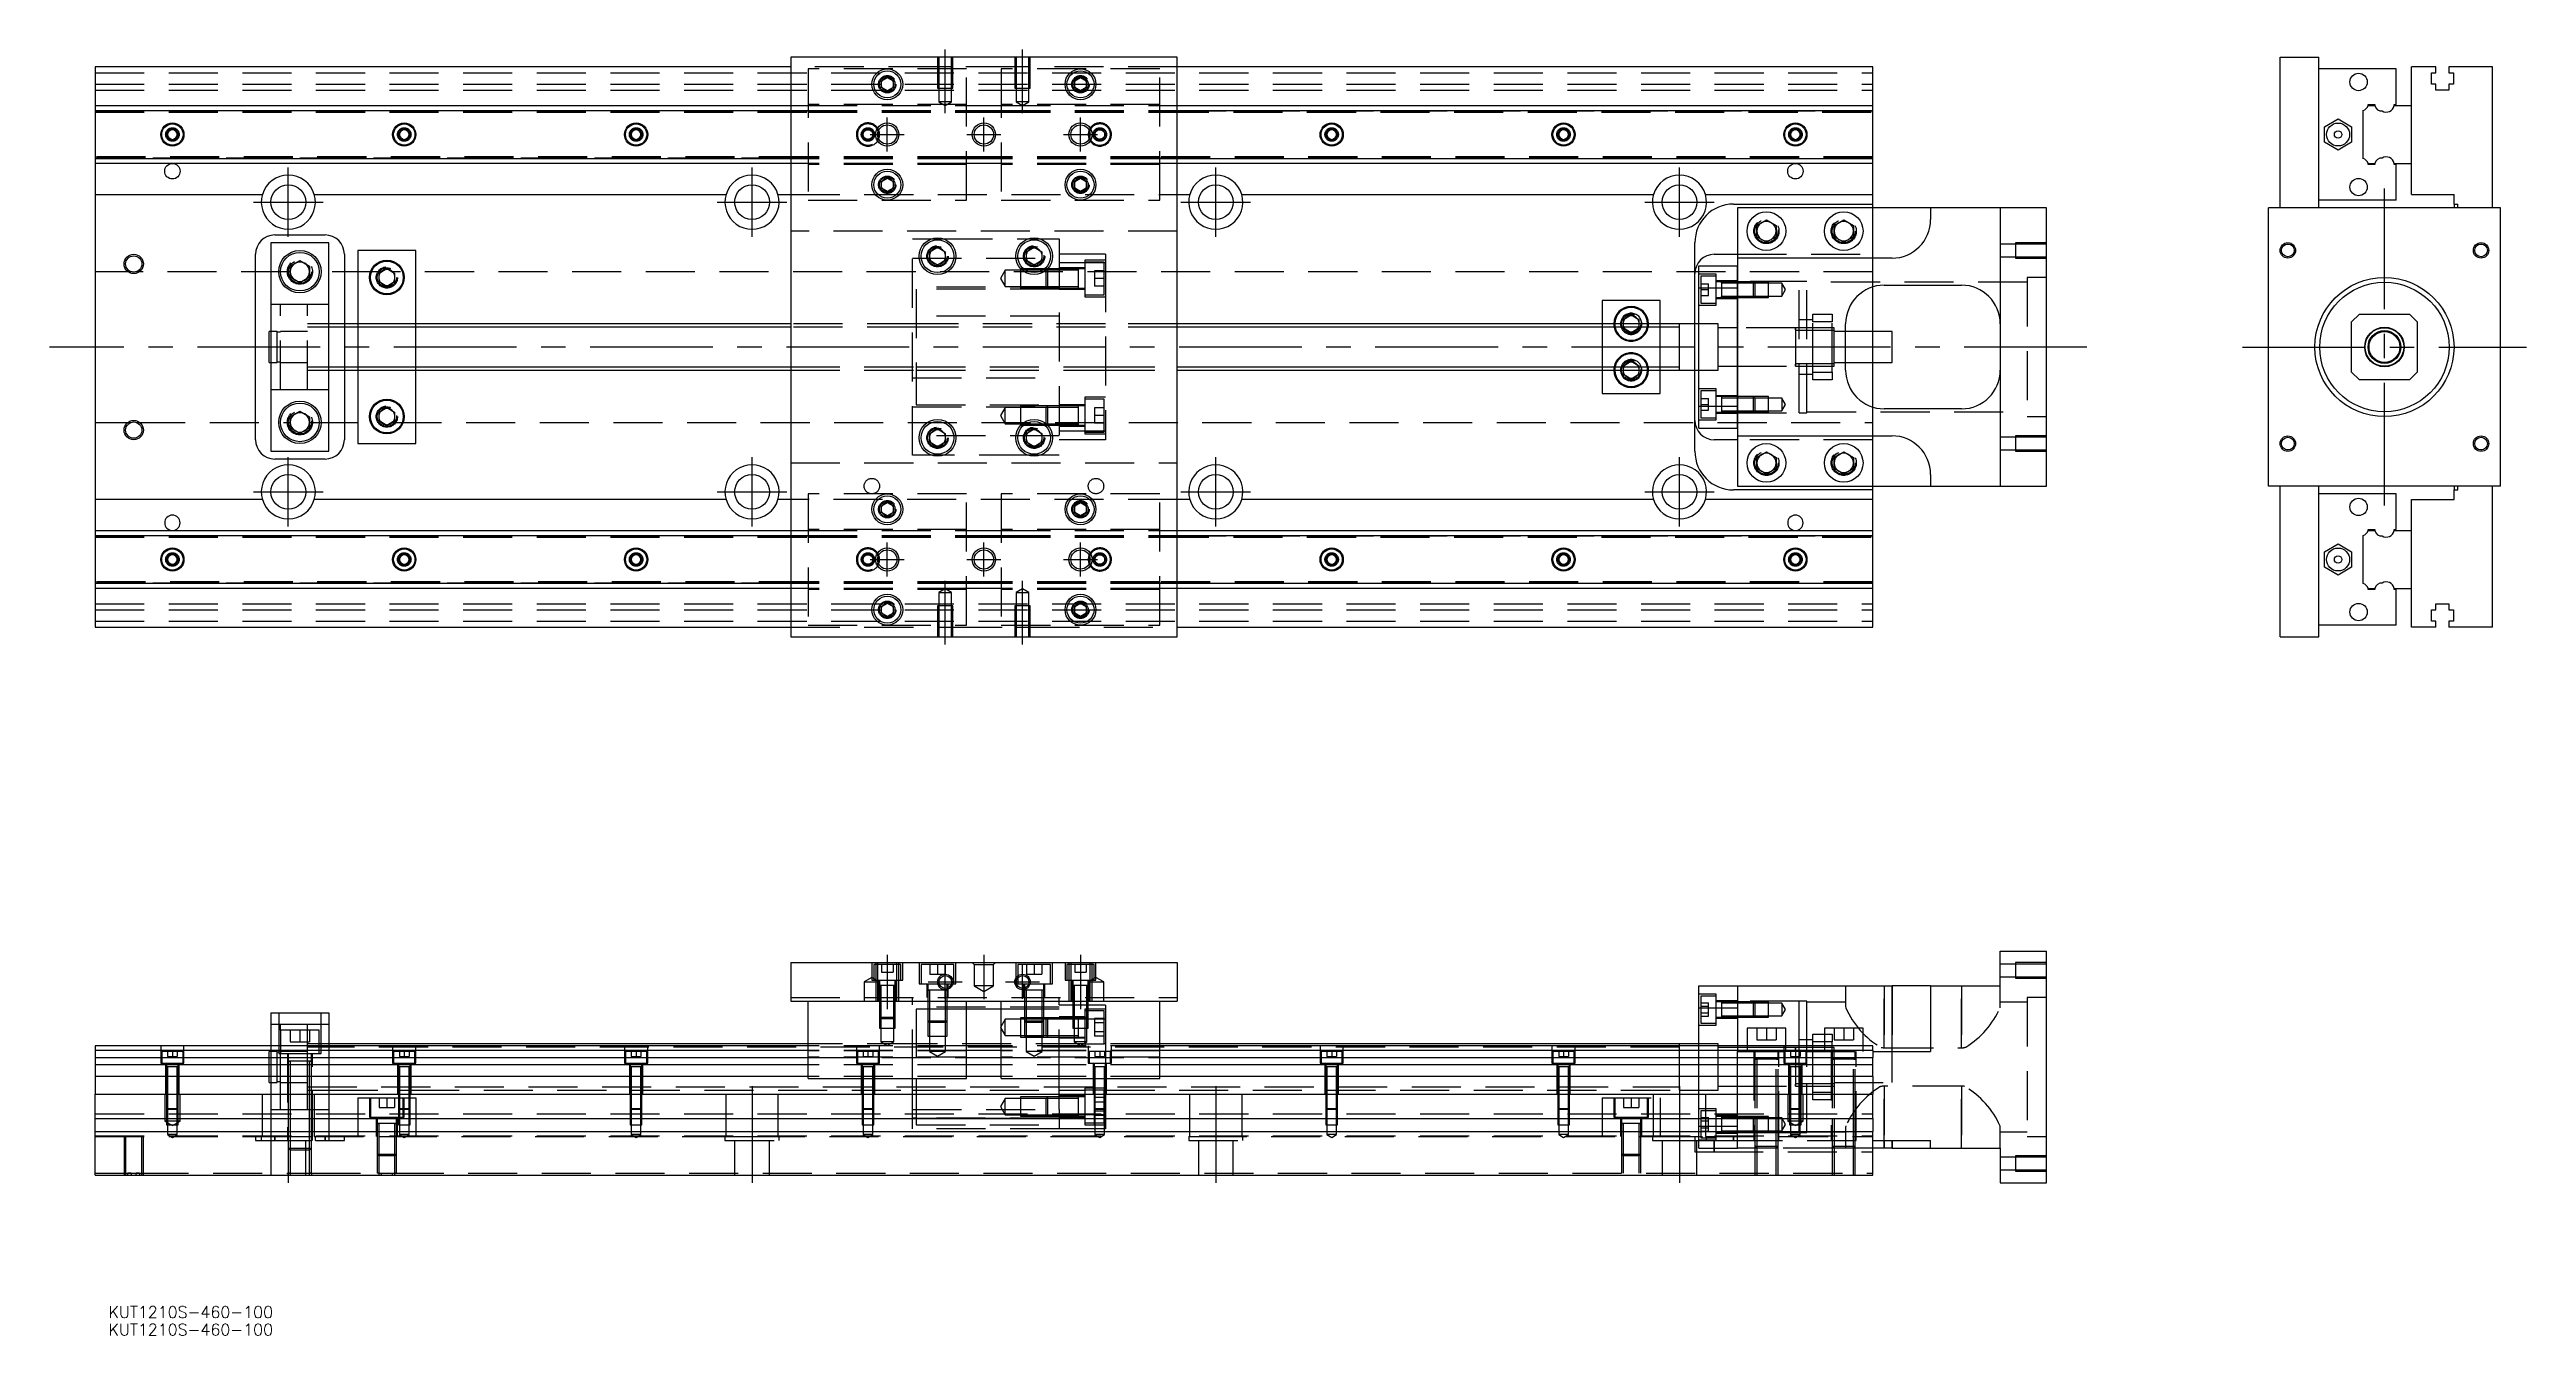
# Model space of a CAD drawing. Extents: x -12 to 629, y -256 to 77.
import ezdxf

# ---------------------------------------------------------------- set-up
doc = ezdxf.new("R2010")
doc.units = 0
doc.linetypes.add('CENTER', pattern=[50.8, 31.75, -6.35, 6.35, -6.35])
doc.linetypes.add('DASHED', pattern=[19.05, 12.7, -6.35])
doc.layers.get('0').update_dxf_attribs({"linetype": 'CONTINUOUS'})
doc.layers.add('CENTER', color=1, linetype='CENTER')
doc.styles.get("Standard").update_dxf_attribs({"font": 'txt.shx', "height": 3, "bigfont": 'bigfont.shx'})

# ---------------------------------------------------------------- blocks, each defined once
blk = doc.blocks.new('*U2')
at = {"color": 7, "linetype": 'CONTINUOUS'}
blk.add_text('KUT1210S-460-100', height=3, dxfattribs=at).set_placement((3.48, -255.85))
blk = doc.blocks.new('*U3')
at = {"color": 7, "linetype": 'CONTINUOUS'}
blk.add_text('KUT1210S-460-100', height=3, dxfattribs=at).set_placement((3.48, -251.3))

msp = doc.modelspace()

# ---------------------------------------------------------------- linework, layer by layer
at = {"color": 7, "linetype": 'CONTINUOUS'}
for p, q in [((0, 72.5), (0, 62.5)), ((180, 72.5), (0, 72.5)), ((280, 75), (180, 75)), ((180, 75), (180, -75)), ((280, -75), (280, 75)), ((460, 72.5), (280, 72.5)), ((460, 62.5), (460, 72.5)), ((565.44, 75), (575.44, 75)), ((565.44, 36), (565.44, 75)), ((575.44, 36), (575.44, 75)), ((595.44, 72), (575.44, 72)), ((595.44, 62.8), (595.44, 72)), ((599.44, 62.5), (599.44, 72.5)), ((605.74, 72.5), (599.44, 72.5)), ((604.59, 71), (605.74, 71)), ((604.59, 68), (604.59, 71)), ((605.74, 71), (605.74, 72.5)), ((609.14, 72.5), (609.14, 71)), ((620.44, 72.5), (609.14, 72.5)), ((609.14, 71), (610.29, 71)), ((610.29, 71), (610.29, 68)), ((620.44, 36), (620.44, 72.5)), ((203.5, 68.87), (205, 69.73)), ((203.5, 67.13), (203.5, 68.87)), ((205, 66.27), (203.5, 67.13)), ((205, 69.73), (206.5, 68.87)), ((206.5, 67.13), (205, 66.27)), ((206.5, 68.87), (206.5, 67.13)), ((253.5, 68.87), (255, 69.73)), ((253.5, 67.13), (253.5, 68.87)), ((255, 66.27), (253.5, 67.13)), ((255, 69.73), (256.5, 68.87)), ((256.5, 67.13), (255, 66.27)), ((256.5, 68.87), (256.5, 67.13)), ((605.74, 68), (604.59, 68)), ((605.74, 66.5), (605.74, 68)), ((609.14, 66.5), (605.74, 66.5)), ((609.14, 68), (609.14, 66.5)), ((610.29, 68), (609.14, 68)), ((0, 62.5), (180, 62.5)), ((0, 62.5), (0, 61.25)), ((0, 61.25), (180, 61.25)), ((0, 61.25), (0, 48.75)), ((280, 62.5), (460, 62.5)), ((280, 61.25), (460, 61.25)), ((460, 61.25), (460, 62.5)), ((460, 48.75), (460, 61.25)), ((576.94, 57.02), (580.44, 59.04)), ((580.44, 59.04), (583.94, 57.02)), ((586.94, 48.75), (586.94, 61.25)), ((588.19, 62.5), (589.96, 62.5)), ((588.23, 62.8), (589.94, 62.8)), ((594.91, 62.5), (599.44, 62.5)), ((594.94, 62.8), (595.44, 62.8)), ((599.44, 47.5), (599.44, 62.5)), ((599.44, 47.5), (599.44, 62.5)), ((18.75, 55.72), (20, 56.44)), ((18.75, 54.28), (18.75, 55.72)), ((20, 53.56), (18.75, 54.28)), ((20, 56.44), (21.25, 55.72)), ((21.25, 54.28), (20, 53.56)), ((21.25, 55.72), (21.25, 54.28)), ((78.75, 55.72), (80, 56.44)), ((78.75, 54.28), (78.75, 55.72)), ((80, 53.56), (78.75, 54.28)), ((80, 56.44), (81.25, 55.72)), ((81.25, 54.28), (80, 53.56)), ((81.25, 55.72), (81.25, 54.28)), ((138.75, 55.72), (140, 56.44)), ((138.75, 54.28), (138.75, 55.72)), ((140, 53.56), (138.75, 54.28)), ((140, 56.44), (141.25, 55.72)), ((141.25, 54.28), (140, 53.56)), ((141.25, 55.72), (141.25, 54.28)), ((318.75, 55.72), (320, 56.44)), ((318.75, 54.28), (318.75, 55.72)), ((320, 53.56), (318.75, 54.28)), ((320, 56.44), (321.25, 55.72)), ((321.25, 54.28), (320, 53.56)), ((321.25, 55.72), (321.25, 54.28)), ((378.75, 55.72), (380, 56.44)), ((378.75, 54.28), (378.75, 55.72)), ((380, 53.56), (378.75, 54.28)), ((380, 56.44), (381.25, 55.72)), ((381.25, 54.28), (380, 53.56)), ((381.25, 55.72), (381.25, 54.28)), ((438.75, 55.72), (440, 56.44)), ((438.75, 54.28), (438.75, 55.72)), ((440, 53.56), (438.75, 54.28)), ((440, 56.44), (441.25, 55.72)), ((441.25, 54.28), (440, 53.56)), ((441.25, 55.72), (441.25, 54.28)), ((576.94, 52.98), (576.94, 57.02)), ((580.44, 50.96), (576.94, 52.98)), ((583.94, 52.98), (580.44, 50.96)), ((583.94, 57.02), (583.94, 52.98)), ((180, 48.75), (0, 48.75)), ((0, 48.75), (0, 47.5)), ((180, 47.5), (0, 47.5)), ((0, 47.5), (0, 39.5)), ((460, 48.75), (280, 48.75)), ((460, 47.5), (280, 47.5)), ((460, 47.5), (460, 48.75)), ((460, 39.5), (460, 47.5)), ((588.19, 47.5), (589.96, 47.5)), ((589.94, 47.2), (588.23, 47.2)), ((594.91, 47.5), (599.44, 47.5)), ((595.44, 47.2), (594.94, 47.2)), ((595.44, 38), (595.44, 47.2)), ((599.44, 39.5), (599.44, 47.5)), ((0, 39.5), (43.29, 39.5)), ((0, 39.5), (0, -39.5)), ((56.71, 39.5), (163.29, 39.5)), ((176.71, 39.5), (180, 39.5)), ((203.5, 42.87), (205, 43.73)), ((203.5, 41.13), (203.5, 42.87)), ((205, 40.27), (203.5, 41.13)), ((205, 43.73), (206.5, 42.87)), ((206.5, 41.13), (205, 40.27)), ((206.5, 42.87), (206.5, 41.13)), ((253.5, 42.87), (255, 43.73)), ((253.5, 41.13), (253.5, 42.87)), ((255, 40.27), (253.5, 41.13)), ((255, 43.73), (256.5, 42.87)), ((256.5, 41.13), (255, 40.27)), ((256.5, 42.87), (256.5, 41.13)), ((280, 39.5), (283.29, 39.5)), ((296.71, 39.5), (403.29, 39.5)), ((416.71, 39.5), (460, 39.5)), ((460, 37), (460, 39.5)), ((599.44, 39.5), (610.44, 39.5)), ((610.44, 37), (610.44, 39.5)), ((424, 37), (460, 37)), ((425, 36), (425, 23)), ((475, 36), (425, 36)), ((430, 31.44), (432.5, 32.89)), ((432.5, 32.89), (435, 31.44)), ((450, 31.44), (452.5, 32.89)), ((452.5, 32.89), (455, 31.44)), ((460, 36), (460, 37)), ((475, 36), (475, 33)), ((493, 36), (475, 36)), ((493, 36), (493, -36)), ((505, 36), (493, 36)), ((505, -36), (505, 36)), ((562.44, -36), (562.44, 36)), ((622.44, 36), (562.44, 36)), ((595.44, 38), (575.44, 38)), ((610.44, 37), (611.44, 37)), ((610.44, 37), (610.44, 36)), ((611.44, 36), (611.44, 37)), ((622.44, -36), (622.44, 36)), ((45.5, 27), (45.5, -27)), ((60.5, 27), (45.5, 27)), ((46.5, 29), (59.5, 29)), ((60.5, -27), (60.5, 27)), ((216, 24.65), (218, 25.81)), ((218, 25.81), (220, 24.65)), ((241, 24.65), (243, 25.81)), ((243, 25.81), (245, 24.65)), ((414, 6), (414, 27)), ((430, 28.56), (430, 31.44)), ((432.5, 27.11), (430, 28.56)), ((435, 28.56), (432.5, 27.11)), ((435, 31.44), (435, 28.56)), ((450, 28.56), (450, 31.44)), ((452.5, 27.11), (450, 28.56)), ((455, 28.56), (452.5, 27.11)), ((455, 31.44), (455, 28.56)), ((41.5, -24), (41.5, 24)), ((50.5, 20.94), (53, 22.39)), ((50.5, 18.06), (50.5, 20.94)), ((53, 22.39), (55.5, 20.94)), ((55.5, 20.94), (55.5, 18.06)), ((64.5, 24), (64.5, 6)), ((68, 25), (68, 6)), ((83, 25), (68, 25)), ((73.5, 19.15), (75.5, 20.31)), ((75.5, 20.31), (77.5, 19.15)), ((83, 6), (83, 25)), ((216, 22.35), (216, 24.65)), ((218, 21.19), (216, 22.35)), ((220, 22.35), (218, 21.19)), ((220, 24.65), (220, 22.35)), ((241, 22.35), (241, 24.65)), ((243, 21.19), (241, 22.35)), ((245, 22.35), (243, 21.19)), ((245, 24.65), (245, 22.35)), ((415, 15.33), (415, 21)), ((415, 21), (425, 21)), ((419, 24), (425, 24)), ((425, 23), (425, 15.33)), ((465, 23), (425, 23)), ((53, 16.61), (50.5, 18.06)), ((55.5, 18.06), (53, 16.61)), ((73.5, 16.85), (73.5, 19.15)), ((75.5, 15.69), (73.5, 16.85)), ((77.5, 16.85), (75.5, 15.69)), ((77.5, 19.15), (77.5, 16.85)), ((254.5, 15.25), (254.5, 15.25)), ((415, 15.33), (425, 15.33)), ((415, -15.33), (415, 15.33)), ((425, -15.33), (425, 15.33)), ((425, 15.33), (425, -15.33)), ((460, 4), (460, 15.54)), ((463, 16), (483, 16)), ((390, 12), (390, 6)), ((405, 12), (390, 12)), ((395.5, 7.15), (397.5, 8.31)), ((395.5, 6), (395.5, 7.15)), ((397.5, 8.31), (399.5, 7.15)), ((399.5, 7.15), (399.5, 6)), ((405, 6), (405, 12)), ((585.94, 8.5), (583.94, 6.5)), ((583.94, -6.5), (583.94, 6.5)), ((585.94, 8.5), (598.94, 8.5)), ((600.94, 6.5), (598.94, 8.5)), ((600.94, 6.5), (600.94, -6.5)), ((45, 0), (45, 4)), ((45.5, 4), (45, 4)), ((45, -4), (45, 0)), ((180, 6), (60.5, 6)), ((410, 6), (280, 6)), ((410, 6), (409.99, 6)), ((410, -6), (410, 6)), ((410, 6), (410, 6)), ((415, 6), (410, 6)), ((453, -6), (453, 6)), ((465, 4), (453, 4)), ((465, 0), (465, 4)), ((465, -4), (465, 0)), ((45, -4), (45.5, -4)), ((60.5, -6), (180, -6)), ((64.5, -6), (64.5, -24)), ((68, -6), (68, -25)), ((83, -25), (83, -6)), ((280, -6), (410, -6)), ((390, -6), (390, -12)), ((395.5, -7.15), (395.5, -6)), ((399.5, -6), (399.5, -7.15)), ((405, -12), (405, -6)), ((409.99, -6), (410, -6)), ((410, -6), (410, -6)), ((410, -6), (415, -6)), ((414, -27), (414, -6)), ((453, -4), (465, -4)), ((460, -15.54), (460, -4)), ((390, -12), (405, -12)), ((397.5, -8.31), (395.5, -7.15)), ((399.5, -7.15), (397.5, -8.31)), ((583.94, -6.5), (585.94, -8.5)), ((598.94, -8.5), (585.94, -8.5)), ((598.94, -8.5), (600.94, -6.5)), ((50.5, -18.06), (53, -16.61)), ((50.5, -20.94), (50.5, -18.06)), ((53, -16.61), (55.5, -18.06)), ((55.5, -18.06), (55.5, -20.94)), ((73.5, -16.85), (75.5, -15.69)), ((73.5, -19.15), (73.5, -16.85)), ((75.5, -20.31), (73.5, -19.15)), ((75.5, -15.69), (77.5, -16.85)), ((77.5, -19.15), (75.5, -20.31)), ((77.5, -16.85), (77.5, -19.15)), ((254.5, -15.65), (254.5, -15.25)), ((415, -15.33), (425, -15.33)), ((415, -21), (415, -15.33)), ((425, -15.33), (425, -23)), ((483, -16), (463, -16)), ((53, -22.39), (50.5, -20.94)), ((55.5, -20.94), (53, -22.39)), ((68, -25), (83, -25)), ((216, -22.35), (218, -21.19)), ((216, -24.65), (216, -22.35)), ((218, -25.81), (216, -24.65)), ((218, -21.19), (220, -22.35)), ((220, -24.65), (218, -25.81)), ((220, -22.35), (220, -24.65)), ((241, -22.35), (243, -21.19)), ((241, -24.65), (241, -22.35)), ((243, -25.81), (241, -24.65)), ((243, -21.19), (245, -22.35)), ((245, -24.65), (243, -25.81)), ((245, -22.35), (245, -24.65)), ((254.5, -20.25), (254.5, -19.85)), ((415, -21), (425, -21)), ((425, -24), (419, -24)), ((425, -23), (465, -23)), ((425, -23), (425, -36)), ((45.5, -27), (60.5, -27)), ((59.5, -29), (46.5, -29)), ((430, -28.56), (432.5, -27.11)), ((430, -31.44), (430, -28.56)), ((432.5, -32.89), (430, -31.44)), ((432.5, -27.11), (435, -28.56)), ((435, -31.44), (432.5, -32.89)), ((435, -28.56), (435, -31.44)), ((450, -28.56), (452.5, -27.11)), ((450, -31.44), (450, -28.56)), ((452.5, -32.89), (450, -31.44)), ((452.5, -27.11), (455, -28.56)), ((455, -31.44), (452.5, -32.89)), ((455, -28.56), (455, -31.44)), ((460, -37), (424, -37)), ((425, -36), (475, -36)), ((460, -37), (460, -36)), ((460, -39.5), (460, -37)), ((475, -33), (475, -36)), ((475, -36), (493, -36)), ((493, -36), (505, -36)), ((622.44, -36), (562.44, -36)), ((565.44, -75), (565.44, -36)), ((575.44, -75), (575.44, -36)), ((595.44, -38), (575.44, -38)), ((595.44, -47.2), (595.44, -38)), ((610.44, -36), (610.44, -37)), ((610.44, -39.5), (610.44, -37)), ((610.44, -37), (611.44, -37)), ((611.44, -37), (611.44, -36)), ((620.44, -72.5), (620.44, -36)), ((0, -39.5), (0, -47.5)), ((43.29, -39.5), (0, -39.5)), ((163.29, -39.5), (56.71, -39.5)), ((180, -39.5), (176.71, -39.5)), ((203.5, -41.13), (205, -40.27)), ((203.5, -42.87), (203.5, -41.13)), ((205, -43.73), (203.5, -42.87)), ((205, -40.27), (206.5, -41.13)), ((206.5, -42.87), (205, -43.73)), ((206.5, -41.13), (206.5, -42.87)), ((253.5, -41.13), (255, -40.27)), ((253.5, -42.87), (253.5, -41.13)), ((255, -43.73), (253.5, -42.87)), ((255, -40.27), (256.5, -41.13)), ((256.5, -42.87), (255, -43.73)), ((256.5, -41.13), (256.5, -42.87)), ((283.29, -39.5), (280, -39.5)), ((403.29, -39.5), (296.71, -39.5)), ((460, -39.5), (416.71, -39.5)), ((460, -47.5), (460, -39.5)), ((599.44, -47.5), (599.44, -39.5)), ((599.44, -39.5), (610.44, -39.5)), ((0, -47.5), (180, -47.5)), ((0, -47.5), (0, -48.75)), ((0, -48.75), (180, -48.75)), ((0, -48.75), (0, -61.25)), ((280, -47.5), (460, -47.5)), ((280, -48.75), (460, -48.75)), ((460, -48.75), (460, -47.5)), ((460, -61.25), (460, -48.75)), ((576.94, -52.98), (580.44, -50.96)), ((580.44, -50.96), (583.94, -52.98)), ((586.94, -61.25), (586.94, -48.75)), ((588.19, -47.5), (589.96, -47.5)), ((588.23, -47.2), (589.94, -47.2)), ((594.91, -47.5), (599.44, -47.5)), ((594.94, -47.2), (595.44, -47.2)), ((599.44, -62.5), (599.44, -47.5)), ((599.44, -62.5), (599.44, -47.5)), ((18.75, -54.28), (20, -53.56)), ((18.75, -55.72), (18.75, -54.28)), ((20, -56.44), (18.75, -55.72)), ((20, -53.56), (21.25, -54.28)), ((21.25, -55.72), (20, -56.44)), ((21.25, -54.28), (21.25, -55.72)), ((78.75, -54.28), (80, -53.56)), ((78.75, -55.72), (78.75, -54.28)), ((80, -56.44), (78.75, -55.72)), ((80, -53.56), (81.25, -54.28)), ((81.25, -55.72), (80, -56.44)), ((81.25, -54.28), (81.25, -55.72)), ((138.75, -54.28), (140, -53.56)), ((138.75, -55.72), (138.75, -54.28)), ((140, -56.44), (138.75, -55.72)), ((140, -53.56), (141.25, -54.28)), ((141.25, -55.72), (140, -56.44)), ((141.25, -54.28), (141.25, -55.72)), ((318.75, -54.28), (320, -53.56)), ((318.75, -55.72), (318.75, -54.28)), ((320, -56.44), (318.75, -55.72)), ((320, -53.56), (321.25, -54.28)), ((321.25, -55.72), (320, -56.44)), ((321.25, -54.28), (321.25, -55.72)), ((378.75, -54.28), (380, -53.56)), ((378.75, -55.72), (378.75, -54.28)), ((380, -56.44), (378.75, -55.72)), ((380, -53.56), (381.25, -54.28)), ((381.25, -55.72), (380, -56.44)), ((381.25, -54.28), (381.25, -55.72)), ((438.75, -54.28), (440, -53.56)), ((438.75, -55.72), (438.75, -54.28)), ((440, -56.44), (438.75, -55.72)), ((440, -53.56), (441.25, -54.28)), ((441.25, -55.72), (440, -56.44)), ((441.25, -54.28), (441.25, -55.72)), ((576.94, -57.02), (576.94, -52.98)), ((580.44, -59.04), (576.94, -57.02)), ((583.94, -57.02), (580.44, -59.04)), ((583.94, -52.98), (583.94, -57.02)), ((180, -61.25), (0, -61.25)), ((0, -61.25), (0, -62.5)), ((180, -62.5), (0, -62.5)), ((0, -62.5), (0, -72.5)), ((460, -61.25), (280, -61.25)), ((460, -62.5), (280, -62.5)), ((460, -62.5), (460, -61.25)), ((460, -72.5), (460, -62.5)), ((588.19, -62.5), (589.96, -62.5)), ((589.94, -62.8), (588.23, -62.8)), ((594.91, -62.5), (599.44, -62.5)), ((595.44, -62.8), (594.94, -62.8)), ((595.44, -72), (595.44, -62.8)), ((599.44, -72.5), (599.44, -62.5)), ((203.5, -67.13), (205, -66.27)), ((203.5, -68.87), (203.5, -67.13)), ((205, -69.73), (203.5, -68.87)), ((205, -66.27), (206.5, -67.13)), ((206.5, -68.87), (205, -69.73)), ((206.5, -67.13), (206.5, -68.87)), ((253.5, -67.13), (255, -66.27)), ((253.5, -68.87), (253.5, -67.13)), ((255, -69.73), (253.5, -68.87)), ((255, -66.27), (256.5, -67.13)), ((256.5, -68.87), (255, -69.73)), ((256.5, -67.13), (256.5, -68.87)), ((604.59, -68), (605.74, -68)), ((604.59, -71), (604.59, -68)), ((605.74, -66.5), (609.14, -66.5)), ((605.74, -68), (605.74, -66.5)), ((609.14, -66.5), (609.14, -68)), ((609.14, -68), (610.29, -68)), ((610.29, -68), (610.29, -71)), ((0, -72.5), (180, -72.5)), ((180, -75), (280, -75)), ((280, -72.5), (460, -72.5)), ((565.44, -75), (575.44, -75)), ((595.44, -72), (575.44, -72)), ((605.74, -72.5), (599.44, -72.5)), ((605.74, -71), (604.59, -71)), ((605.74, -72.5), (605.74, -71)), ((609.14, -71), (609.14, -72.5)), ((610.29, -71), (609.14, -71)), ((620.44, -72.5), (609.14, -72.5)), ((180, -159.35), (180, -169.35)), ((180, -159.35), (280, -159.35)), ((280, -159.35), (280, -169.35)), ((493, -165.35), (493, -156.35)), ((493, -156.35), (505, -156.35)), ((505, -216.35), (505, -156.35)), ((415, -171.02), (415, -165.35)), ((415, -165.35), (425, -165.35)), ((425, -165.35), (465, -165.35)), ((425, -165.35), (425, -180.85)), ((465, -182.35), (465, -165.35)), ((475, -165.35), (465, -165.35)), ((475, -165.35), (475, -182.35)), ((475, -165.35), (493, -165.35)), ((45.5, -172.35), (45.5, -180.85)), ((45.5, -172.35), (60.5, -172.35)), ((60.5, -172.35), (60.5, -180.85)), ((180, -169.35), (280, -169.35)), ((184.5, -189.35), (184.5, -169.35)), ((225.5, -189.35), (225.5, -169.35)), ((234.5, -189.35), (234.5, -169.35)), ((275.5, -189.35), (275.5, -169.35)), ((415, -180.85), (415, -171.02)), ((415, -171.02), (425, -171.02)), ((437.5, -176.35), (427.5, -176.35)), ((427.5, -176.35), (427.5, -180.85)), ((437.5, -180.85), (437.5, -176.35)), ((457.5, -176.35), (447.5, -176.35)), ((447.5, -176.35), (447.5, -180.85)), ((457.5, -180.85), (457.5, -176.35)), ((0, -180.85), (0, -182.1)), ((184.5, -180.85), (0, -180.85)), ((184.5, -182.1), (0, -182.1)), ((0, -182.1), (0, -183.88)), ((0, -183.88), (184.5, -183.88)), ((0, -183.88), (0, -185.77)), ((0, -185.77), (0, -188.83)), ((184.5, -185.77), (0, -185.77)), ((184.5, -180.35), (60.5, -180.35)), ((234.5, -180.85), (225.5, -180.85)), ((234.5, -182.1), (225.5, -182.1)), ((225.5, -183.88), (234.5, -183.88)), ((234.5, -185.77), (225.5, -185.77)), ((410, -180.35), (275.5, -180.35)), ((460, -180.85), (275.5, -180.85)), ((460, -182.1), (275.5, -182.1)), ((275.5, -183.88), (460, -183.88)), ((460, -185.77), (275.5, -185.77)), ((410, -180.35), (409.99, -180.35)), ((410, -180.85), (410, -180.35)), ((410, -180.35), (410, -180.35)), ((415, -180.35), (410, -180.35)), ((441, -182.1), (440, -182.1)), ((444.5, -182.1), (441, -182.1)), ((447.5, -182.1), (444.5, -182.1)), ((449.5, -182.1), (447.5, -182.1)), ((450, -182.1), (449.5, -182.1)), ((460, -182.1), (460, -180.85)), ((460, -182.1), (460, -183.88)), ((460, -182.35), (475, -182.35)), ((460, -185.77), (460, -183.88)), ((460, -188.83), (460, -185.77)), ((184.5, -188.83), (0, -188.83)), ((0, -188.83), (0, -193.35)), ((184.5, -189.35), (225.5, -189.35)), ((234.5, -188.83), (225.5, -188.83)), ((234.5, -189.35), (275.5, -189.35)), ((460, -188.83), (275.5, -188.83)), ((460, -188.83), (460, -193.35)), ((0, -199.65), (0, -193.35)), ((0, -193.35), (460, -193.35)), ((460, -199.65), (460, -193.35)), ((0, -199.65), (460, -199.65)), ((0, -203.05), (0, -199.65)), ((0, -214.35), (0, -203.05)), ((0, -203.05), (460, -203.05)), ((460, -199.65), (460, -203.05)), ((460, -214.35), (460, -203.05)), ((460, -205.35), (475, -205.35)), ((465, -207.35), (460, -207.35)), ((465, -207.35), (465, -205.35)), ((465, -207.35), (475, -207.35)), ((475, -207.35), (475, -205.35)), ((475, -207.35), (493, -207.35)), ((493, -207.35), (493, -216.35)), ((0, -214.35), (460, -214.35)), ((493, -216.35), (505, -216.35))]:
    msp.add_line(p, q, dxfattribs=at)
at = {"color": 3, "linetype": 'DASHED'}
for p, q in [((0, 71), (460, 71)), ((218, 72.5), (180, 72.5)), ((225.5, 72), (184.5, 72)), ((184.5, 72), (184.5, 38)), ((218, 75), (218, 67)), ((222, 72.5), (218, 72.5)), ((218.35, 75), (218.35, 67)), ((221.65, 67), (221.65, 75)), ((222, 67), (222, 75)), ((238, 72.5), (222, 72.5)), ((225.5, 38), (225.5, 72)), ((275.5, 72), (234.5, 72)), ((234.5, 72), (234.5, 38)), ((238, 75), (238, 67)), ((242, 72.5), (238, 72.5)), ((238.35, 75), (238.35, 67)), ((241.65, 67), (241.65, 75)), ((242, 67), (242, 75)), ((280, 72.5), (242, 72.5)), ((275.5, 38), (275.5, 72)), ((0, 68), (460, 68)), ((0, 66.5), (460, 66.5)), ((203, 68), (203.02, 68.3)), ((218, 67), (222, 67)), ((218.35, 67), (218.35, 63.5)), ((221.65, 63.5), (221.65, 67)), ((238, 67), (242, 67)), ((238.35, 67), (238.35, 63.5)), ((241.65, 63.5), (241.65, 67)), ((256.97, 68.33), (257, 68)), ((0, 61.11), (180, 61.11)), ((0, 61.1), (184.5, 61.1)), ((0, 60.8), (184.5, 60.8)), ((180, 62.5), (184.5, 62.5)), ((180, 61.25), (184.5, 61.25)), ((180, 61.11), (184.5, 61.11)), ((225.5, 62.8), (184.5, 62.8)), ((184.5, 62.5), (225.5, 62.5)), ((184.5, 61.25), (225.5, 61.25)), ((184.5, 61.11), (225.5, 61.11)), ((184.5, 61.1), (225.5, 61.1)), ((184.5, 60.8), (225.5, 60.8)), ((221.65, 63.5), (218.35, 63.5)), ((218.35, 63.5), (220, 62.55)), ((220, 62.55), (221.65, 63.5)), ((225.5, 62.5), (234.5, 62.5)), ((225.5, 61.25), (234.5, 61.25)), ((225.5, 61.11), (234.5, 61.11)), ((225.5, 61.1), (234.5, 61.1)), ((225.5, 60.8), (234.5, 60.8)), ((275.5, 62.8), (234.5, 62.8)), ((234.5, 62.5), (275.5, 62.5)), ((234.5, 61.25), (275.5, 61.25)), ((234.5, 61.11), (275.5, 61.11)), ((234.5, 61.1), (275.5, 61.1)), ((234.5, 60.8), (275.5, 60.8)), ((241.65, 63.5), (238.35, 63.5)), ((238.35, 63.5), (240, 62.55)), ((240, 62.55), (241.65, 63.5)), ((275.5, 62.5), (280, 62.5)), ((275.5, 61.25), (280, 61.25)), ((275.5, 61.11), (280, 61.11)), ((275.5, 61.1), (460, 61.1)), ((275.5, 60.8), (460, 60.8)), ((280, 61.11), (460, 61.11)), ((18.5, 55), (18.52, 55.25)), ((81.48, 55.26), (81.5, 55)), ((138.5, 55), (138.52, 55.25)), ((198.75, 55.72), (200, 56.44)), ((198.75, 54.28), (198.75, 55.72)), ((200, 53.56), (198.75, 54.28)), ((200, 56.44), (201.25, 55.72)), ((201.25, 54.28), (200, 53.56)), ((201.25, 55.72), (201.25, 54.28)), ((201.48, 55.26), (201.5, 55)), ((258.5, 55), (258.52, 55.25)), ((258.75, 55.72), (260, 56.44)), ((258.75, 54.28), (258.75, 55.72)), ((260, 53.56), (258.75, 54.28)), ((260, 56.44), (261.25, 55.72)), ((261.25, 54.28), (260, 53.56)), ((261.25, 55.72), (261.25, 54.28)), ((321.48, 55.26), (321.5, 55)), ((378.5, 55), (378.52, 55.25)), ((438.5, 55), (438.52, 55.25)), ((184.5, 49.2), (0, 49.2)), ((184.5, 48.9), (0, 48.9)), ((180, 48.89), (0, 48.89)), ((184.5, 48.89), (180, 48.89)), ((184.5, 48.75), (180, 48.75)), ((184.5, 47.5), (180, 47.5)), ((225.5, 49.2), (184.5, 49.2)), ((225.5, 48.9), (184.5, 48.9)), ((225.5, 48.89), (184.5, 48.89)), ((225.5, 48.75), (184.5, 48.75)), ((225.5, 47.5), (184.5, 47.5)), ((225.5, 47.2), (184.5, 47.2)), ((234.5, 49.2), (225.5, 49.2)), ((234.5, 48.9), (225.5, 48.9)), ((234.5, 48.89), (225.5, 48.89)), ((234.5, 48.75), (225.5, 48.75)), ((234.5, 47.5), (225.5, 47.5)), ((275.5, 49.2), (234.5, 49.2)), ((275.5, 48.9), (234.5, 48.9)), ((275.5, 48.89), (234.5, 48.89)), ((275.5, 48.75), (234.5, 48.75)), ((275.5, 47.5), (234.5, 47.5)), ((275.5, 47.2), (234.5, 47.2)), ((460, 49.2), (275.5, 49.2)), ((460, 48.9), (275.5, 48.9)), ((280, 48.89), (275.5, 48.89)), ((280, 48.75), (275.5, 48.75)), ((280, 47.5), (275.5, 47.5)), ((460, 48.89), (280, 48.89)), ((180, 39.5), (280, 39.5)), ((206.97, 42.33), (207, 42)), ((253, 42), (253.03, 42.35)), ((184.5, 38), (225.5, 38)), ((234.5, 38), (275.5, 38)), ((460, 24), (460, 36)), ((280, 30), (180, 30)), ((211.5, -28), (211.5, 28)), ((211.5, 28), (216.48, 28)), ((216.48, 28), (219.52, 28)), ((219.52, 28), (241.48, 28)), ((241.48, 28), (244.52, 28)), ((244.52, 28), (249.5, 28)), ((249.5, 28), (249.5, -28)), ((435.48, 30.36), (435.5, 30)), ((449.5, 30), (449.52, 30.35)), ((497, 26.65), (493, 26.65)), ((497, 27), (497, 23)), ((505, 27), (497, 27)), ((505, 26.65), (497, 26.65)), ((9.36, 19.5), (0, 19.5)), ((50.5, 19.5), (10.64, 19.5)), ((50, 19.5), (50.02, 19.85)), ((74.03, 19.5), (55.5, 19.5)), ((460, 19.5), (76.97, 19.5)), ((211.5, 23), (249.5, 23)), ((215.5, 23.5), (215.52, 23.8)), ((235.5, 19.85), (234.29, 17.75)), ((235.5, 15.65), (235.5, 19.85)), ((239.5, 19.85), (235.5, 19.85)), ((239.5, 20.25), (239.5, 15.25)), ((239.53, 20.25), (239.5, 20.25)), ((246.1, 19.85), (239.5, 19.85)), ((240.26, 20.25), (239.53, 20.25)), ((245.74, 20.25), (240.26, 20.25)), ((245.48, 23.79), (245.5, 23.5)), ((246.47, 20.25), (245.74, 20.25)), ((246.5, 20.25), (246.1, 19.85)), ((246.1, 15.65), (246.1, 19.85)), ((249.5, 19.85), (246.1, 19.85)), ((246.5, 20.25), (246.47, 20.25)), ((246.5, 20.25), (246.5, 15.25)), ((249.5, 20.25), (246.5, 20.25)), ((249.5, 20.25), (246.5, 20.25)), ((261.5, 24), (249.5, 24)), ((261.5, 21.75), (249.5, 21.75)), ((256.1, 20.5), (249.5, 20.5)), ((254.5, 20.25), (249.5, 20.25)), ((254.5, 19.85), (249.5, 19.85)), ((254.5, 20.25), (254.49, 20.25)), ((254.5, 20), (254.5, 20.25)), ((256.1, 20.25), (254.5, 20.25)), ((254.5, 20.25), (254.5, 20.25)), ((254.5, 15.51), (254.5, 20)), ((256.1, 22.5), (256.1, 13)), ((261.5, 22.5), (256.1, 22.5)), ((261.1, 22), (256.1, 22)), ((258.6, 19.75), (258.6, 17.75)), ((261.1, 19.75), (258.6, 19.75)), ((261.1, 13.5), (261.1, 22)), ((261.5, 24), (261.5, 21.75)), ((261.5, 21.75), (261.5, -21.75)), ((425, 24), (460, 24)), ((425, 15.33), (425, 21)), ((460, 23), (460, 24)), ((460, 15.54), (460, 23)), ((493, 23.35), (497, 23.35)), ((497, 23.35), (505, 23.35)), ((497, 23), (505, 23)), ((73, 18), (73.01, 18.25)), ((249.5, 15.5), (211.5, 15.5)), ((212.5, 15), (212.5, -15)), ((249.5, 15), (212.5, 15)), ((234.29, 17.75), (235.5, 15.65)), ((235.5, 15.65), (239.5, 15.65)), ((239.5, 15.65), (246.1, 15.65)), ((239.5, 15.25), (246.5, 15.25)), ((246.1, 15.65), (249.5, 15.65)), ((246.1, 15.65), (246.5, 15.25)), ((246.5, 15.25), (249.5, 15.25)), ((246.5, 15.25), (249.5, 15.25)), ((249.5, 15.65), (254.5, 15.65)), ((249.5, 15.25), (254.5, 15.25)), ((249.5, 15), (256.1, 15)), ((254.49, 15.25), (254.5, 15.25)), ((254.5, 15.25), (254.5, 15.51)), ((254.5, 15.25), (256.1, 15.25)), ((254.5, 15.25), (254.5, 15.25)), ((256.1, 13.5), (261.1, 13.5)), ((256.1, 13), (261.5, 13)), ((261.1, 17.75), (258.6, 17.75)), ((258.6, 17.75), (258.6, 15.75)), ((261.1, 15.75), (258.6, 15.75)), ((419.5, 18.85), (415, 18.85)), ((415.5, 18.35), (415.5, 11.35)), ((419.5, 18.35), (415.5, 18.35)), ((415.5, 16.35), (417.5, 16.35)), ((415.5, 14.85), (417.5, 14.85)), ((415.5, 13.35), (417.5, 13.35)), ((417.5, 14.85), (417.5, 16.35)), ((417.5, 13.35), (417.5, 14.85)), ((419.5, 10.85), (419.5, 18.85)), ((425, 17.1), (419.5, 17.1)), ((420.9, 16.85), (419.5, 16.85)), ((419.5, 12.85), (420.9, 12.85)), ((420.9, 16.85), (420.89, 16.85)), ((420.89, 12.85), (420.9, 12.85)), ((420.9, 16.85), (420.9, 16.63)), ((420.9, 16.63), (420.9, 16.85)), ((425, 16.85), (420.9, 16.85)), ((420.9, 16.85), (420.9, 16.85)), ((420.9, 16.63), (420.9, 13.07)), ((425, 16.5), (420.9, 16.5)), ((420.9, 13.2), (425, 13.2)), ((420.9, 13.07), (420.9, 12.85)), ((420.9, 12.85), (420.9, 13.07)), ((420.9, 12.85), (425, 12.85)), ((420.9, 12.85), (420.9, 12.85)), ((441, 17), (425, 17)), ((429.15, 16.85), (425, 16.85)), ((429.15, 16.85), (425, 16.85)), ((429.5, 16.5), (425, 16.5)), ((425, 13.2), (429.5, 13.2)), ((425, 12.85), (429.15, 12.85)), ((425, 12.85), (429.15, 12.85)), ((429.15, 12.85), (429.15, 16.85)), ((433, 16.85), (429.15, 16.85)), ((429.5, 16.5), (429.15, 16.85)), ((429.15, 12.85), (429.5, 13.2)), ((429.15, 12.85), (433, 12.85)), ((429.5, 16.5), (429.5, 13.2)), ((433, 16.5), (429.5, 16.5)), ((429.5, 13.2), (433, 13.2)), ((433, 12.85), (433, 16.85)), ((436.5, 16.5), (433, 16.5)), ((433, 13.2), (436.5, 13.2)), ((436.5, 16.5), (436.5, 13.2)), ((437.45, 14.85), (436.5, 16.5)), ((436.5, 13.2), (437.45, 14.85)), ((441, -17), (441, 17)), ((443, 17), (441, 17)), ((443, -17), (443, 17)), ((500, 16.75), (443, 16.75)), ((460, 15.54), (460, 15.54)), ((500, 18), (500, -18)), ((505, 18), (500, 18)), ((48, 11), (45.5, 11)), ((48, -11), (48, 11)), ((55, 11), (48, 11)), ((55, -11), (55, 11)), ((60.5, 11), (55, 11)), ((249.5, 8), (211.5, 8)), ((415, 10.85), (419.5, 10.85)), ((415.5, 11.35), (419.5, 11.35)), ((419.5, 12.6), (425, 12.6)), ((444.5, 7), (441, 7)), ((444.5, 8.5), (449.5, 8.5)), ((444.5, 6.5), (444.5, 8.5)), ((449.5, 6.5), (444.5, 6.5)), ((444.5, -6.5), (444.5, 6.5)), ((449.5, 8.5), (449.5, 6.5)), ((449.5, -6.5), (449.5, 6.5)), ((47.1, 4), (45.5, 4)), ((47.1, 0), (47.1, 4)), ((48, 3.8), (47.1, 3.8)), ((47.1, -4), (47.1, 0)), ((55, 4), (48, 4)), ((60.5, 6), (55, 6)), ((60.5, 5.12), (55, 5.12)), ((64.5, 6), (64.5, 5.12)), ((64.5, 5.12), (64.5, -5.12)), ((68, 6), (68, 5.12)), ((68, 5.12), (68, -5.12)), ((83, 5.12), (83, 6)), ((83, -5.12), (83, 5.12)), ((212.5, 6), (180, 6)), ((212.5, 5.12), (180, 5.12)), ((261.5, 6), (212.5, 6)), ((261.5, 5.12), (212.5, 5.12)), ((280, 6), (261.5, 6)), ((280, 5.12), (261.5, 5.12)), ((390, 6), (390, 5.12)), ((390, 5.12), (390, -5.12)), ((395.5, 5.12), (395.5, 6)), ((395.5, 4.85), (395.5, 5.12)), ((397.5, 3.69), (395.5, 4.85)), ((399.5, 4.85), (397.5, 3.69)), ((399.5, 6), (399.5, 5.12)), ((399.5, 5.12), (399.5, 4.85)), ((399.98, 6.29), (400, 6)), ((405, 5.12), (405, 6)), ((405, -5.12), (405, 5.12)), ((414, -6), (414, 6)), ((420, 6), (415, 6)), ((420, 0), (420, 6)), ((425, 5), (420, 5)), ((420, -6), (420, 0)), ((440, 5), (425, 5)), ((449.5, 5), (439.99, 5)), ((440, 4.44), (440, 5)), ((440, 5), (440, 4.44)), ((440, 4.44), (440, -4.44)), ((449.5, 4.25), (440, 4.25)), ((450, 5), (449.5, 5)), ((450, 4.25), (449.5, 4.25)), ((450, 0), (450, 5)), ((453, 4), (450, 4)), ((450, -5), (450, 0)), ((460, -4), (460, 4)), ((45.5, -4), (47.1, -4)), ((47.1, -3.8), (48, -3.8)), ((48, -4), (55, -4)), ((55, -5.12), (60.5, -5.12)), ((55, -6), (60.5, -6)), ((64.5, -5.12), (64.5, -6)), ((68, -5.12), (68, -6)), ((83, -6), (83, -5.12)), ((180, -5.12), (212.5, -5.12)), ((180, -6), (212.5, -6)), ((212.5, -5.12), (261.5, -5.12)), ((212.5, -6), (261.5, -6)), ((261.5, -5.12), (280, -5.12)), ((261.5, -6), (280, -6)), ((390, -5.12), (390, -6)), ((395.5, -4.85), (397.5, -3.69)), ((395.5, -5.12), (395.5, -4.85)), ((395.5, -6), (395.5, -5.12)), ((397.5, -3.69), (399.5, -4.85)), ((399.5, -4.85), (399.5, -5.12)), ((399.5, -5.12), (399.5, -6)), ((399.98, -5.71), (400, -6)), ((405, -6), (405, -5.12)), ((410, -6), (410, -6)), ((415, -6), (420, -6)), ((420, -5), (425, -5)), ((425, -5), (440, -5)), ((439.99, -5), (449.5, -5)), ((440, -4.25), (449.5, -4.25)), ((440, -5), (440, -4.44)), ((440, -4.44), (440, -5)), ((440, -5), (440, -5)), ((449.5, -4.25), (450, -4.25)), ((449.5, -5), (450, -5)), ((450, -4), (453, -4)), ((45.5, -11), (48, -11)), ((48, -11), (55, -11)), ((55, -11), (60.5, -11)), ((211.5, -8), (249.5, -8)), ((419.5, -10.85), (415, -10.85)), ((415.5, -11.35), (415.5, -18.35)), ((419.5, -11.35), (415.5, -11.35)), ((419.5, -18.85), (419.5, -10.85)), ((425, -12.6), (419.5, -12.6)), ((441, -7), (444.5, -7)), ((444.5, -6.5), (449.5, -6.5)), ((444.5, -8.5), (444.5, -6.5)), ((449.5, -8.5), (444.5, -8.5)), ((449.5, -6.5), (449.5, -8.5)), ((55.98, -19.14), (56, -19.5)), ((77.98, -17.71), (78, -18)), ((211.5, -15.5), (249.5, -15.5)), ((212.5, -15), (249.5, -15)), ((235.5, -15.65), (234.29, -17.75)), ((234.29, -17.75), (235.5, -19.85)), ((235.5, -19.85), (235.5, -15.65)), ((239.5, -15.65), (235.5, -15.65)), ((239.5, -15.25), (239.5, -20.25)), ((246.5, -15.25), (239.5, -15.25)), ((246.1, -15.65), (239.5, -15.65)), ((246.5, -15.25), (246.1, -15.65)), ((246.1, -19.85), (246.1, -15.65)), ((249.5, -15.65), (246.1, -15.65)), ((246.5, -15.25), (246.5, -20.25)), ((249.5, -15.25), (246.5, -15.25)), ((249.5, -15.25), (246.5, -15.25)), ((256.1, -15), (249.5, -15)), ((254.5, -15.25), (249.5, -15.25)), ((254.5, -15.65), (249.5, -15.65)), ((254.5, -15.25), (254.49, -15.25)), ((254.5, -15.51), (254.5, -15.25)), ((254.5, -15.25), (254.5, -15.25)), ((256.1, -15.25), (254.5, -15.25)), ((254.5, -20), (254.5, -15.51)), ((256.1, -13), (256.1, -22.5)), ((261.5, -13), (256.1, -13)), ((261.1, -13.5), (256.1, -13.5)), ((258.6, -15.75), (258.6, -17.75)), ((261.1, -15.75), (258.6, -15.75)), ((258.6, -17.75), (258.6, -19.75)), ((261.1, -17.75), (258.6, -17.75)), ((261.1, -22), (261.1, -13.5)), ((415, -18.85), (419.5, -18.85)), ((415.5, -13.35), (417.5, -13.35)), ((415.5, -14.85), (417.5, -14.85)), ((415.5, -16.35), (417.5, -16.35)), ((415.5, -18.35), (419.5, -18.35)), ((417.5, -14.85), (417.5, -13.35)), ((417.5, -16.35), (417.5, -14.85)), ((420.9, -12.85), (419.5, -12.85)), ((419.5, -16.85), (420.9, -16.85)), ((419.5, -17.1), (425, -17.1)), ((420.9, -12.85), (420.89, -12.85)), ((420.89, -16.85), (420.9, -16.85)), ((420.9, -12.85), (420.9, -13.07)), ((420.9, -12.85), (420.9, -12.85)), ((425, -12.85), (420.9, -12.85)), ((420.9, -13.07), (420.9, -16.63)), ((425, -13.2), (420.9, -13.2)), ((420.9, -16.5), (425, -16.5)), ((420.9, -16.63), (420.9, -16.85)), ((420.9, -16.85), (420.9, -16.85)), ((420.9, -16.85), (425, -16.85)), ((429.15, -12.85), (425, -12.85)), ((429.15, -12.85), (425, -12.85)), ((429.5, -13.2), (425, -13.2)), ((425, -21), (425, -15.33)), ((425, -16.5), (429.5, -16.5)), ((425, -16.85), (429.15, -16.85)), ((425, -16.85), (429.15, -16.85)), ((425, -17), (441, -17)), ((429.15, -16.85), (429.15, -12.85)), ((433, -12.85), (429.15, -12.85)), ((429.5, -13.2), (429.15, -12.85)), ((429.15, -16.85), (429.5, -16.5)), ((429.15, -16.85), (433, -16.85)), ((429.5, -13.2), (429.5, -16.5)), ((433, -13.2), (429.5, -13.2)), ((429.5, -16.5), (433, -16.5)), ((433, -16.85), (433, -12.85)), ((436.5, -13.2), (433, -13.2)), ((433, -16.5), (436.5, -16.5)), ((436.5, -13.2), (436.5, -16.5)), ((437.45, -14.85), (436.5, -13.2)), ((436.5, -16.5), (437.45, -14.85)), ((441, -17), (443, -17)), ((443, -16.75), (500, -16.75)), ((460, -23), (460, -15.54)), ((460, -15.54), (460, -15.54)), ((500, -18), (505, -18)), ((0, -19.5), (9.36, -19.5)), ((10.64, -19.5), (50.5, -19.5)), ((55.5, -19.5), (74.03, -19.5)), ((76.97, -19.5), (460, -19.5)), ((249.5, -23), (211.5, -23)), ((215.5, -23.5), (215.52, -23.2)), ((235.5, -19.85), (239.5, -19.85)), ((239.5, -19.85), (246.1, -19.85)), ((239.5, -20.25), (239.53, -20.25)), ((239.53, -20.25), (240.26, -20.25)), ((240.26, -20.25), (245.74, -20.25)), ((245.48, -23.21), (245.5, -23.5)), ((245.74, -20.25), (246.47, -20.25)), ((246.1, -19.85), (249.5, -19.85)), ((246.1, -19.85), (246.5, -20.25)), ((246.47, -20.25), (246.5, -20.25)), ((246.5, -20.25), (249.5, -20.25)), ((246.5, -20.25), (249.5, -20.25)), ((249.5, -19.85), (254.5, -19.85)), ((249.5, -20.25), (254.5, -20.25)), ((249.5, -20.5), (256.1, -20.5)), ((261.5, -21.75), (249.5, -21.75)), ((261.5, -24), (249.5, -24)), ((254.49, -20.25), (254.5, -20.25)), ((254.5, -20.25), (254.5, -20)), ((254.5, -20.25), (254.5, -20.25)), ((254.5, -20.25), (256.1, -20.25)), ((256.1, -22), (261.1, -22)), ((256.1, -22.5), (261.5, -22.5)), ((261.1, -19.75), (258.6, -19.75)), ((261.5, -21.75), (261.5, -24)), ((460, -24), (425, -24)), ((460, -24), (460, -23)), ((460, -36), (460, -24)), ((497, -23.35), (493, -23.35)), ((497, -23), (497, -27)), ((505, -23), (497, -23)), ((505, -23.35), (497, -23.35)), ((180, -30), (280, -30)), ((216.48, -28), (211.5, -28)), ((219.52, -28), (216.48, -28)), ((241.48, -28), (219.52, -28)), ((244.52, -28), (241.48, -28)), ((249.5, -28), (244.52, -28)), ((429.5, -30), (429.52, -29.65)), ((449.5, -30), (449.52, -29.65)), ((493, -26.65), (497, -26.65)), ((497, -26.65), (505, -26.65)), ((497, -27), (505, -27)), ((184.5, -38), (184.5, -72)), ((225.5, -38), (184.5, -38)), ((225.5, -72), (225.5, -38)), ((275.5, -38), (234.5, -38)), ((234.5, -38), (234.5, -72)), ((275.5, -72), (275.5, -38)), ((280, -39.5), (180, -39.5)), ((206.97, -41.67), (207, -42)), ((256.97, -41.67), (257, -42)), ((0, -48.89), (180, -48.89)), ((0, -48.9), (184.5, -48.9)), ((0, -49.2), (184.5, -49.2)), ((180, -47.5), (184.5, -47.5)), ((180, -48.75), (184.5, -48.75)), ((180, -48.89), (184.5, -48.89)), ((225.5, -47.2), (184.5, -47.2)), ((184.5, -47.5), (225.5, -47.5)), ((184.5, -48.75), (225.5, -48.75)), ((184.5, -48.89), (225.5, -48.89)), ((184.5, -48.9), (225.5, -48.9)), ((184.5, -49.2), (225.5, -49.2)), ((225.5, -47.5), (234.5, -47.5)), ((225.5, -48.75), (234.5, -48.75)), ((225.5, -48.89), (234.5, -48.89)), ((225.5, -48.9), (234.5, -48.9)), ((225.5, -49.2), (234.5, -49.2)), ((275.5, -47.2), (234.5, -47.2)), ((234.5, -47.5), (275.5, -47.5)), ((234.5, -48.75), (275.5, -48.75)), ((234.5, -48.89), (275.5, -48.89)), ((234.5, -48.9), (275.5, -48.9)), ((234.5, -49.2), (275.5, -49.2)), ((275.5, -47.5), (280, -47.5)), ((275.5, -48.75), (280, -48.75)), ((275.5, -48.89), (280, -48.89)), ((275.5, -48.9), (460, -48.9)), ((275.5, -49.2), (460, -49.2)), ((280, -48.89), (460, -48.89)), ((21.48, -54.74), (21.5, -55)), ((81.48, -54.74), (81.5, -55)), ((138.5, -55), (138.52, -54.75)), ((198.5, -55), (198.52, -54.75)), ((198.75, -54.28), (200, -53.56)), ((198.75, -55.72), (198.75, -54.28)), ((200, -56.44), (198.75, -55.72)), ((200, -53.56), (201.25, -54.28)), ((201.25, -55.72), (200, -56.44)), ((201.25, -54.28), (201.25, -55.72)), ((258.5, -55), (258.52, -54.75)), ((258.75, -54.28), (260, -53.56)), ((258.75, -55.72), (258.75, -54.28)), ((260, -56.44), (258.75, -55.72)), ((260, -53.56), (261.25, -54.28)), ((261.25, -55.72), (260, -56.44)), ((261.25, -54.28), (261.25, -55.72)), ((321.48, -54.74), (321.5, -55)), ((378.5, -55), (378.52, -54.75)), ((441.48, -54.74), (441.5, -55)), ((184.5, -60.8), (0, -60.8)), ((184.5, -61.1), (0, -61.1)), ((180, -61.11), (0, -61.11)), ((184.5, -61.11), (180, -61.11)), ((184.5, -61.25), (180, -61.25)), ((184.5, -62.5), (180, -62.5)), ((225.5, -60.8), (184.5, -60.8)), ((225.5, -61.1), (184.5, -61.1)), ((225.5, -61.11), (184.5, -61.11)), ((225.5, -61.25), (184.5, -61.25)), ((225.5, -62.5), (184.5, -62.5)), ((225.5, -62.8), (184.5, -62.8)), ((220, -62.55), (218.35, -63.5)), ((218.35, -63.5), (220, -63.5)), ((218.35, -63.5), (218.35, -67)), ((221.65, -63.5), (220, -62.55)), ((220, -63.5), (221.65, -63.5)), ((221.65, -67), (221.65, -63.5)), ((234.5, -60.8), (225.5, -60.8)), ((234.5, -61.1), (225.5, -61.1)), ((234.5, -61.11), (225.5, -61.11)), ((234.5, -61.25), (225.5, -61.25)), ((234.5, -62.5), (225.5, -62.5)), ((275.5, -60.8), (234.5, -60.8)), ((275.5, -61.1), (234.5, -61.1)), ((275.5, -61.11), (234.5, -61.11)), ((275.5, -61.25), (234.5, -61.25)), ((275.5, -62.5), (234.5, -62.5)), ((275.5, -62.8), (234.5, -62.8)), ((240, -62.55), (238.35, -63.5)), ((238.35, -63.5), (240, -63.5)), ((238.35, -63.5), (238.35, -67)), ((241.65, -63.5), (240, -62.55)), ((240, -63.5), (241.65, -63.5)), ((241.65, -67), (241.65, -63.5)), ((460, -60.8), (275.5, -60.8)), ((460, -61.1), (275.5, -61.1)), ((280, -61.11), (275.5, -61.11)), ((280, -61.25), (275.5, -61.25)), ((280, -62.5), (275.5, -62.5)), ((460, -61.11), (280, -61.11)), ((0, -66.5), (460, -66.5)), ((0, -68), (460, -68)), ((206.97, -67.67), (207, -68)), ((222, -67), (218, -67)), ((218, -67), (218, -75)), ((218.35, -67), (218.35, -75)), ((221.65, -75), (221.65, -67)), ((222, -75), (222, -67)), ((242, -67), (238, -67)), ((238, -67), (238, -75)), ((238.35, -67), (238.35, -75)), ((241.65, -75), (241.65, -67)), ((242, -75), (242, -67)), ((253, -68), (253.02, -67.7)), ((0, -71), (460, -71)), ((180, -72.5), (218, -72.5)), ((184.5, -72), (225.5, -72)), ((218, -72.5), (222, -72.5)), ((222, -72.5), (238, -72.5)), ((234.5, -72), (275.5, -72)), ((238, -72.5), (242, -72.5)), ((242, -72.5), (280, -72.5)), ((201, -159.35), (201, -163.85)), ((208.5, -159.85), (201.5, -159.85)), ((201.5, -159.85), (201.5, -163.85)), ((202, -159.35), (202, -159.85)), ((202, -159.85), (202, -163.85)), ((202.5, -159.35), (202.5, -169.35)), ((203.5, -159.85), (203.5, -161.85)), ((205, -159.85), (205, -161.85)), ((206.5, -159.85), (206.5, -161.85)), ((207.5, -169.35), (207.5, -159.35)), ((208, -159.85), (208, -159.35)), ((208, -163.85), (208, -159.85)), ((208.5, -163.85), (208.5, -159.85)), ((209, -163.85), (209, -159.35)), ((213.25, -159.35), (213.25, -164.85)), ((222.25, -159.85), (213.75, -159.85)), ((213.75, -159.85), (213.75, -164.85)), ((216, -159.85), (216, -162.35)), ((218, -159.85), (218, -162.35)), ((220, -159.85), (220, -162.35)), ((222.25, -164.85), (222.25, -159.85)), ((222.75, -164.85), (222.75, -159.35)), ((227.5, -159.85), (227, -159.35)), ((227.5, -159.85), (227.5, -165.35)), ((227.5, -159.85), (232.5, -159.85)), ((232.5, -159.85), (233, -159.35)), ((232.5, -165.35), (232.5, -159.85)), ((238.25, -159.35), (238.25, -164.85)), ((247.25, -159.85), (238.75, -159.85)), ((238.75, -159.85), (238.75, -162.79)), ((241, -159.85), (241, -162.35)), ((243, -159.85), (243, -162.35)), ((245, -159.85), (245, -162.35)), ((247.25, -164.85), (247.25, -159.85)), ((247.75, -164.85), (247.75, -159.35)), ((251, -159.35), (251, -163.85)), ((258.5, -159.85), (251.5, -159.85)), ((251.5, -159.85), (251.5, -163.85)), ((252, -159.35), (252, -159.85)), ((252, -159.85), (252, -163.85)), ((252.5, -159.35), (252.5, -169.35)), ((253.5, -159.85), (253.5, -161.85)), ((255, -159.85), (255, -161.85)), ((256.5, -159.85), (256.5, -161.85)), ((257.5, -169.35), (257.5, -159.35)), ((258, -159.85), (258, -159.35)), ((258, -163.85), (258, -159.85)), ((258.5, -163.85), (258.5, -159.85)), ((259, -163.85), (259, -159.35)), ((497, -159.7), (493, -159.7)), ((497, -159.35), (497, -163.35)), ((505, -159.35), (497, -159.35)), ((505, -159.7), (497, -159.7)), ((201, -163.2), (199, -164.35)), ((199, -164.35), (203, -164.35)), ((199, -164.35), (199, -169.35)), ((203, -164.35), (201, -163.2)), ((201, -163.85), (209, -163.85)), ((202, -163.85), (202, -169.35)), ((202.75, -163.85), (202.75, -169.35)), ((203, -163.85), (203, -165.25)), ((203, -165.24), (203, -165.25)), ((203.22, -165.25), (203, -165.25)), ((203, -165.25), (203, -169.35)), ((203, -165.25), (203, -165.25)), ((206.78, -165.25), (203.22, -165.25)), ((203.35, -165.25), (203.35, -169.35)), ((203.5, -161.85), (205, -161.85)), ((205, -161.85), (206.5, -161.85)), ((206.65, -169.35), (206.65, -165.25)), ((207, -165.25), (206.78, -165.25)), ((207, -165.25), (207, -163.85)), ((207, -165.25), (207, -165.24)), ((207, -169.35), (207, -165.25)), ((207, -165.25), (207, -165.25)), ((207.25, -169.35), (207.25, -163.85)), ((208, -169.35), (208, -163.85)), ((213.25, -164.85), (222.75, -164.85)), ((215.25, -164.85), (215.25, -168.35)), ((215.5, -164.85), (215.5, -166.45)), ((215.5, -166.44), (215.5, -166.45)), ((215.5, -166.45), (215.76, -166.45)), ((215.76, -166.45), (215.5, -166.45)), ((215.5, -166.45), (215.5, -166.45)), ((215.5, -166.45), (215.5, -168.35)), ((220.01, -166.45), (215.76, -166.45)), ((215.9, -166.45), (215.9, -168.35)), ((216, -162.35), (218, -162.35)), ((218, -162.35), (220, -162.35)), ((220.24, -166.45), (220.01, -166.45)), ((220.1, -168.35), (220.1, -166.45)), ((220.24, -166.45), (220.5, -166.45)), ((220.5, -166.45), (220.24, -166.45)), ((220.5, -165.92), (220.5, -164.85)), ((220.5, -166.29), (220.5, -165.92)), ((220.5, -166.45), (220.5, -166.29)), ((220.5, -166.45), (220.5, -166.44)), ((220.5, -166.45), (220.5, -166.45)), ((220.5, -168.35), (220.5, -166.45)), ((220.75, -168.35), (220.75, -164.85)), ((232.5, -165.35), (227.5, -165.35)), ((227.5, -165.35), (230, -166.79)), ((230, -166.79), (232.5, -165.35)), ((238.25, -164.85), (247.75, -164.85)), ((238.75, -162.79), (238.75, -163.27)), ((238.75, -163.27), (238.75, -164.85)), ((240.25, -164.85), (240.25, -168.35)), ((240.5, -164.85), (240.5, -165.92)), ((240.5, -165.92), (240.5, -166.29)), ((240.5, -166.29), (240.5, -166.45)), ((240.5, -166.44), (240.5, -166.45)), ((240.76, -166.45), (240.5, -166.45)), ((240.5, -166.45), (240.5, -166.45)), ((240.5, -166.45), (240.5, -168.35)), ((245.24, -166.45), (240.76, -166.45)), ((240.9, -166.45), (240.9, -168.35)), ((241, -162.35), (243, -162.35)), ((243, -162.35), (245, -162.35)), ((245.1, -168.35), (245.1, -166.45)), ((245.5, -166.45), (245.24, -166.45)), ((245.5, -166.45), (245.5, -164.85)), ((245.5, -166.45), (245.5, -166.44)), ((245.5, -166.45), (245.5, -166.45)), ((245.5, -168.35), (245.5, -166.45)), ((245.75, -168.35), (245.75, -164.85)), ((251, -163.85), (259, -163.85)), ((252, -163.85), (252, -169.35)), ((252.75, -163.85), (252.75, -169.35)), ((253, -163.85), (253, -165.25)), ((253, -165.24), (253, -165.25)), ((253, -165.25), (253.22, -165.25)), ((257, -165.25), (253, -165.25)), ((253, -165.25), (253, -165.25)), ((253, -165.25), (253, -169.35)), ((253.35, -165.25), (253.35, -169.35)), ((253.5, -161.85), (255, -161.85)), ((255, -161.85), (256.5, -161.85)), ((256.65, -169.35), (256.65, -165.25)), ((259, -163.2), (257, -164.35)), ((257, -165.25), (257, -163.85)), ((257, -164.35), (261, -164.35)), ((257, -169.35), (257, -165.25)), ((257.25, -169.35), (257.25, -163.85)), ((258, -169.35), (258, -163.85)), ((261, -164.35), (259, -163.2)), ((261, -169.35), (261, -164.35)), ((453, -165.35), (453, -170.71)), ((463, -181.39), (463, -165.35)), ((463, -165.35), (463, -181.39)), ((465, -165.35), (465, -182.35)), ((483, -165.35), (483, -181.39)), ((483, -181.39), (483, -165.35)), ((493, -163), (497, -163)), ((493, -170.71), (493, -165.35)), ((497, -163), (505, -163)), ((497, -163.35), (505, -163.35)), ((47.5, -172.35), (47.5, -182.85)), ((58.5, -182.85), (58.5, -172.35)), ((180, -168.35), (280, -168.35)), ((203, -169.35), (203, -173.5)), ((203, -169.35), (203, -173.5)), ((203.35, -169.35), (203.35, -173.85)), ((206.65, -173.85), (206.65, -169.35)), ((207, -173.5), (207, -169.35)), ((207, -173.5), (207, -169.35)), ((211.5, -169.35), (211.5, -168.35)), ((211.5, -189.35), (211.5, -169.35)), ((249.5, -170.85), (211.5, -170.85)), ((212.5, -171.35), (212.5, -189.35)), ((215.5, -171.35), (212.5, -171.35)), ((215.5, -168.35), (215.5, -169.35)), ((215.5, -168.35), (215.5, -169.35)), ((215.5, -169.35), (215.5, -174.45)), ((215.5, -169.35), (215.5, -174.45)), ((215.9, -171.35), (215.5, -171.35)), ((215.9, -168.35), (215.9, -169.35)), ((215.9, -169.35), (215.9, -174.85)), ((220.1, -171.35), (215.9, -171.35)), ((220.1, -169.35), (220.1, -168.35)), ((220.1, -174.85), (220.1, -169.35)), ((220.5, -171.35), (220.1, -171.35)), ((220.5, -169.35), (220.5, -168.35)), ((220.5, -169.35), (220.5, -168.35)), ((220.5, -174.45), (220.5, -169.35)), ((220.5, -174.45), (220.5, -169.35)), ((225.5, -171.35), (220.5, -171.35)), ((234.5, -171.35), (225.5, -171.35)), ((240.5, -171.35), (234.5, -171.35)), ((240.5, -168.35), (240.5, -169.35)), ((240.5, -168.35), (240.5, -169.35)), ((240.5, -169.35), (240.5, -174.45)), ((240.5, -169.35), (240.5, -174.45)), ((240.9, -171.35), (240.5, -171.35)), ((240.9, -168.35), (240.9, -169.35)), ((240.9, -169.35), (240.9, -174.85)), ((245.1, -171.35), (240.9, -171.35)), ((245.1, -169.35), (245.1, -168.35)), ((245.1, -174.85), (245.1, -169.35)), ((245.5, -171.35), (245.1, -171.35)), ((245.5, -169.35), (245.5, -168.35)), ((245.5, -169.35), (245.5, -168.35)), ((245.5, -174.45), (245.5, -169.35)), ((245.5, -174.45), (245.5, -169.35)), ((249.5, -171.35), (245.5, -171.35)), ((249.5, -169.35), (249.5, -168.35)), ((249.5, -189.35), (249.5, -169.35)), ((253, -170.35), (249.5, -170.35)), ((253, -169.35), (253, -173.5)), ((253, -169.35), (253, -173.5)), ((253.35, -170.35), (253, -170.35)), ((253.35, -169.35), (253.35, -173.85)), ((256.65, -170.35), (253.35, -170.35)), ((256.1, -171.35), (256.1, -180.85)), ((261.5, -171.35), (256.1, -171.35)), ((256.65, -171.85), (256.1, -171.85)), ((256.65, -173.85), (256.65, -169.35)), ((257, -170.35), (256.65, -170.35)), ((257, -171.85), (256.65, -171.85)), ((257, -173.5), (257, -169.35)), ((257, -173.5), (257, -169.35)), ((261.5, -170.35), (257, -170.35)), ((261.1, -171.85), (257, -171.85)), ((261.1, -180.35), (261.1, -171.85)), ((261.5, -170.35), (261.5, -173.98)), ((419.5, -167.5), (415, -167.5)), ((415.5, -168), (415.5, -171.5)), ((419.5, -168), (415.5, -168)), ((415.5, -169.77), (417.5, -169.77)), ((415.5, -170.63), (417.5, -170.63)), ((415.5, -171.5), (415.5, -175)), ((415.5, -172.37), (417.5, -172.37)), ((417.5, -170.63), (417.5, -169.77)), ((417.5, -172.37), (417.5, -170.63)), ((417.5, -173.23), (417.5, -172.37)), ((419.5, -175.5), (419.5, -167.5)), ((425, -169.25), (419.5, -169.25)), ((420.9, -169.5), (419.5, -169.5)), ((420.9, -169.5), (420.89, -169.5)), ((420.9, -169.5), (420.9, -170.09)), ((420.9, -169.5), (420.9, -169.72)), ((425, -169.5), (420.9, -169.5)), ((420.9, -169.5), (420.9, -169.5)), ((420.9, -169.72), (420.9, -170.09)), ((425, -169.85), (420.9, -169.85)), ((420.9, -170.09), (420.9, -171.5)), ((420.9, -171.36), (420.9, -171.64)), ((420.9, -171.5), (420.9, -172.92)), ((420.9, -172.92), (420.9, -173.5)), ((420.9, -172.92), (420.9, -173.28)), ((441, -169.35), (425, -169.35)), ((429.15, -169.5), (425, -169.5)), ((429.15, -169.5), (425, -169.5)), ((429.5, -169.85), (425, -169.85)), ((429.15, -171.5), (429.15, -169.5)), ((433, -169.5), (429.15, -169.5)), ((429.5, -169.85), (429.15, -169.5)), ((429.15, -173.5), (429.15, -171.5)), ((429.5, -169.85), (429.5, -171.5)), ((433, -169.85), (429.5, -169.85)), ((429.5, -171.5), (429.5, -173.15)), ((433, -173.5), (433, -169.5)), ((436.5, -169.85), (433, -169.85)), ((436.5, -169.85), (436.5, -173.15)), ((437.45, -171.5), (436.5, -169.85)), ((436.5, -173.15), (437.45, -171.5)), ((441, -180.85), (441, -169.35)), ((443, -169.35), (441, -169.35)), ((443, -180.85), (443, -169.35)), ((453, -169.6), (443, -169.6)), ((453, -170.71), (453.04, -171.06)), ((492.96, -171.08), (493, -170.71)), ((500, -169.6), (493, -169.6)), ((500, -168.35), (500, -204.35)), ((505, -168.35), (500, -168.35)), ((48, -175.35), (45.5, -175.35)), ((48, -176.85), (48, -175.35)), ((55, -175.35), (48, -175.35)), ((58, -176.85), (48, -176.85)), ((48, -176.85), (48, -180.85)), ((50.5, -176.85), (50.5, -179.85)), ((53, -176.85), (53, -179.85)), ((55, -176.85), (55, -175.35)), ((60.5, -175.35), (55, -175.35)), ((55, -180.85), (55, -176.85)), ((55.5, -176.85), (55.5, -179.85)), ((58, -180.85), (58, -176.85)), ((203, -173.5), (207, -173.5)), ((203, -173.5), (203, -176.35)), ((203, -173.5), (203.35, -173.85)), ((203, -176.35), (207, -176.35)), ((206.65, -173.85), (203.35, -173.85)), ((203.35, -173.85), (203.35, -176.35)), ((203.35, -176.35), (203.35, -179.85)), ((206.65, -173.85), (207, -173.5)), ((206.65, -176.35), (206.65, -173.85)), ((206.65, -179.85), (206.65, -176.35)), ((207, -176.35), (207, -173.5)), ((215.5, -174.45), (220.5, -174.45)), ((215.5, -174.45), (215.5, -178.35)), ((215.5, -174.45), (215.9, -174.85)), ((215.5, -178.35), (220.5, -178.35)), ((220.1, -174.85), (215.9, -174.85)), ((215.9, -174.85), (215.9, -178.35)), ((215.9, -178.35), (215.9, -182.35)), ((220.1, -174.85), (220.5, -174.45)), ((220.1, -178.35), (220.1, -174.85)), ((220.1, -182.35), (220.1, -178.35)), ((220.5, -178.35), (220.5, -174.45)), ((235.5, -174), (234.29, -176.1)), ((234.29, -176.1), (235.5, -178.2)), ((235.5, -178.2), (235.5, -174)), ((239.5, -174), (235.5, -174)), ((235.5, -178.2), (239.5, -178.2)), ((239.5, -173.6), (239.5, -178.6)), ((240.5, -173.6), (239.5, -173.6)), ((246.1, -174), (239.5, -174)), ((239.5, -178.2), (246.1, -178.2)), ((239.5, -178.6), (246.5, -178.6)), ((240.9, -173.6), (240.5, -173.6)), ((240.5, -174.45), (245.5, -174.45)), ((240.5, -174.45), (240.5, -178.35)), ((240.5, -174.45), (240.9, -174.85)), ((240.5, -178.35), (245.5, -178.35)), ((245.1, -173.6), (240.9, -173.6)), ((245.1, -174.85), (240.9, -174.85)), ((240.9, -174.85), (240.9, -178.35)), ((240.9, -178.35), (240.9, -182.35)), ((245.5, -173.6), (245.1, -173.6)), ((245.1, -174.85), (245.5, -174.45)), ((245.1, -178.35), (245.1, -174.85)), ((245.1, -182.35), (245.1, -178.35)), ((246.5, -173.6), (245.5, -173.6)), ((245.5, -178.35), (245.5, -174.45)), ((246.5, -173.6), (246.1, -174)), ((246.1, -178.2), (246.1, -174)), ((249.5, -174), (246.1, -174)), ((246.1, -178.2), (249.5, -178.2)), ((246.1, -178.2), (246.5, -178.6)), ((246.1, -178.2), (249.5, -178.2)), ((246.5, -173.6), (246.5, -178.6)), ((249.5, -173.6), (246.5, -173.6)), ((249.5, -173.6), (246.5, -173.6)), ((246.5, -178.6), (249.5, -178.6)), ((246.5, -178.6), (249.5, -178.6)), ((256.1, -173.35), (249.5, -173.35)), ((253, -173.6), (249.5, -173.6)), ((253, -173.98), (249.5, -173.98)), ((253, -174), (249.5, -174)), ((249.5, -178.2), (254.5, -178.2)), ((249.5, -178.6), (254.5, -178.6)), ((249.5, -178.85), (256.1, -178.85)), ((253, -173.5), (257, -173.5)), ((253, -173.5), (253, -176.35)), ((253, -173.5), (253.35, -173.85)), ((253.1, -173.6), (253, -173.6)), ((257, -173.98), (253, -173.98)), ((254.5, -174), (253, -174)), ((253, -176.35), (257, -176.35)), ((253.35, -173.6), (253.1, -173.6)), ((254.5, -173.6), (253.35, -173.6)), ((256.65, -173.85), (253.35, -173.85)), ((253.35, -173.85), (253.35, -176.35)), ((253.35, -176.35), (253.35, -179.85)), ((256.1, -173.6), (254.49, -173.6)), ((254.49, -178.6), (256.1, -178.6)), ((254.5, -173.6), (254.5, -173.86)), ((254.5, -173.85), (254.5, -173.6)), ((254.5, -173.6), (254.5, -173.86)), ((254.5, -173.85), (254.5, -173.6)), ((254.5, -175.95), (254.5, -173.85)), ((254.5, -178.34), (254.5, -175.95)), ((254.5, -178.6), (254.5, -178.2)), ((254.5, -178.6), (254.5, -178.34)), ((256.65, -173.85), (257, -173.5)), ((256.65, -176.35), (256.65, -173.85)), ((256.65, -179.85), (256.65, -176.35)), ((257, -176.35), (257, -173.5)), ((261.5, -173.98), (257, -173.98)), ((258.6, -173.79), (258.6, -174.95)), ((261.1, -173.79), (258.6, -173.79)), ((261.1, -174.95), (258.6, -174.95)), ((258.6, -174.95), (258.6, -177.25)), ((261.1, -177.25), (258.6, -177.25)), ((258.6, -177.25), (258.6, -178.41)), ((261.1, -178.41), (258.6, -178.41)), ((261.5, -173.98), (261.5, -202.35)), ((415, -175.5), (419.5, -175.5)), ((415.5, -173.23), (417.5, -173.23)), ((415.5, -175), (419.5, -175)), ((419.5, -173.5), (420.9, -173.5)), ((419.5, -173.75), (425, -173.75)), ((420.89, -173.5), (420.9, -173.5)), ((420.9, -173.15), (425, -173.15)), ((420.9, -173.28), (420.9, -173.5)), ((420.9, -173.5), (425, -173.5)), ((420.9, -173.5), (420.9, -173.5)), ((425, -173.15), (429.5, -173.15)), ((425, -173.5), (429.15, -173.5)), ((425, -173.5), (429.15, -173.5)), ((429.15, -173.5), (429.5, -173.15)), ((429.15, -173.5), (433, -173.5)), ((429.5, -173.15), (433, -173.15)), ((430, -176.35), (430, -179.35)), ((430, -179.35), (432.5, -179.35)), ((432.5, -176.35), (432.5, -179.35)), ((432.5, -179.35), (435, -179.35)), ((433, -173.15), (436.5, -173.15)), ((435, -176.35), (435, -179.35)), ((444.5, -179.35), (441, -179.35)), ((444.5, -177.85), (447.5, -177.85)), ((444.5, -179.85), (444.5, -177.85)), ((447.5, -177.85), (449.5, -177.85)), ((449.5, -177.85), (449.5, -179.85)), ((450, -176.35), (450, -179.35)), ((450, -179.35), (452.5, -179.35)), ((452.5, -176.35), (452.5, -179.35)), ((452.5, -179.35), (455, -179.35)), ((455, -176.35), (455, -179.35)), ((17, -180.85), (17, -185.35)), ((17, -185.35), (23, -185.35)), ((22.75, -182.35), (17.25, -182.35)), ((17.25, -182.35), (17.25, -185.35)), ((18.25, -185.35), (18.25, -193.35)), ((18.5, -185.35), (18.5, -186.35)), ((18.75, -182.35), (18.75, -183.65)), ((18.75, -183.65), (20, -183.65)), ((20, -182.35), (20, -183.65)), ((20, -183.65), (21.25, -183.65)), ((21.25, -182.35), (21.25, -183.65)), ((21.5, -186.35), (21.5, -185.35)), ((21.75, -193.35), (21.75, -185.35)), ((22.75, -185.35), (22.75, -182.35)), ((23, -185.35), (23, -180.85)), ((45, -190.35), (45, -182.35)), ((45.5, -182.35), (45, -182.35)), ((45.5, -180.85), (45.5, -193.35)), ((47.1, -182.35), (45.5, -182.35)), ((47.1, -190.35), (47.1, -182.35)), ((48, -182.55), (47.1, -182.55)), ((47.5, -182.85), (58.5, -182.85)), ((48, -180.85), (48, -182.85)), ((55, -182.35), (48, -182.35)), ((48, -186.35), (48, -182.85)), ((49.75, -182.85), (49.75, -205.35)), ((50, -182.85), (50, -184.85)), ((50, -184.84), (50, -184.85)), ((50, -184.85), (50.35, -184.85)), ((50.35, -184.85), (50, -184.85)), ((50, -184.85), (50, -184.85)), ((50, -184.85), (50, -193.35)), ((55.65, -184.85), (50.35, -184.85)), ((50.5, -179.85), (53, -179.85)), ((50.5, -184.85), (50.5, -193.35)), ((53, -179.85), (55.5, -179.85)), ((58, -180.35), (55, -180.35)), ((55, -182.85), (55, -180.85)), ((410, -181.22), (55, -181.22)), ((55, -184.85), (55, -182.85)), ((55, -186.35), (55, -184.85)), ((55.5, -193.35), (55.5, -184.85)), ((55.65, -184.85), (56, -184.85)), ((56, -184.85), (55.65, -184.85)), ((56, -184.85), (56, -182.85)), ((56, -184.85), (56, -184.84)), ((56, -184.85), (56, -184.85)), ((56, -193.35), (56, -184.85)), ((56.25, -205.35), (56.25, -182.85)), ((60.5, -180.35), (58, -180.35)), ((58, -182.85), (58, -180.85)), ((60.5, -180.85), (60.5, -193.35)), ((77, -180.85), (77, -185.35)), ((77, -185.35), (83, -185.35)), ((82.75, -182.35), (77.25, -182.35)), ((77.25, -182.35), (77.25, -185.35)), ((78.25, -185.35), (78.25, -193.35)), ((78.5, -185.35), (78.5, -186.35)), ((78.75, -182.35), (78.75, -183.65)), ((78.75, -183.65), (80, -183.65)), ((80, -182.35), (80, -183.65)), ((80, -183.65), (81.25, -183.65)), ((81.25, -182.35), (81.25, -183.65)), ((81.5, -186.35), (81.5, -185.35)), ((81.75, -193.35), (81.75, -185.35)), ((82.75, -185.35), (82.75, -182.35)), ((83, -185.35), (83, -180.85)), ((137, -180.85), (137, -185.35)), ((137, -185.35), (143, -185.35)), ((142.75, -182.35), (137.25, -182.35)), ((137.25, -182.35), (137.25, -185.35)), ((138.25, -185.35), (138.25, -193.35)), ((138.5, -185.35), (138.5, -186.35)), ((138.75, -182.35), (138.75, -183.65)), ((138.75, -183.65), (140, -183.65)), ((140, -182.35), (140, -183.65)), ((140, -183.65), (141.25, -183.65)), ((141.25, -182.35), (141.25, -183.65)), ((141.5, -186.35), (141.5, -185.35)), ((141.75, -193.35), (141.75, -185.35)), ((142.75, -185.35), (142.75, -182.35)), ((143, -185.35), (143, -180.85)), ((212.5, -180.35), (184.5, -180.35)), ((225.5, -180.85), (184.5, -180.85)), ((225.5, -182.1), (184.5, -182.1)), ((225.5, -182.15), (184.5, -182.15)), ((225.5, -183.85), (184.5, -183.85)), ((184.5, -183.88), (225.5, -183.88)), ((225.5, -185.77), (184.5, -185.77)), ((197, -180.85), (197, -185.35)), ((197, -185.35), (203, -185.35)), ((202.75, -182.35), (197.25, -182.35)), ((197.25, -182.35), (197.25, -185.35)), ((198.25, -185.35), (198.25, -193.35)), ((198.5, -185.35), (198.5, -186.35)), ((198.75, -182.35), (198.75, -183.65)), ((198.75, -183.65), (200, -183.65)), ((200, -182.35), (200, -183.65)), ((200, -183.65), (201.25, -183.65)), ((201.25, -182.35), (201.25, -183.65)), ((201.5, -186.35), (201.5, -185.35)), ((201.75, -193.35), (201.75, -185.35)), ((202.75, -185.35), (202.75, -182.35)), ((203, -185.35), (203, -180.85)), ((206.65, -179.85), (203.35, -179.85)), ((203.35, -179.85), (205, -180.8)), ((205, -180.8), (206.65, -179.85)), ((256.1, -180.35), (212.5, -180.35)), ((220.1, -182.35), (215.9, -182.35)), ((215.9, -182.35), (218, -183.56)), ((218, -183.56), (220.1, -182.35)), ((275.5, -180.85), (234.5, -180.85)), ((275.5, -182.1), (234.5, -182.1)), ((275.5, -182.15), (234.5, -182.15)), ((275.5, -183.85), (234.5, -183.85)), ((234.5, -183.88), (275.5, -183.88)), ((275.5, -185.77), (234.5, -185.77)), ((245.1, -182.35), (240.9, -182.35)), ((240.9, -182.35), (243, -183.56)), ((243, -183.56), (245.1, -182.35)), ((256.65, -179.85), (253.35, -179.85)), ((253.35, -179.85), (255, -180.8)), ((255, -180.8), (256.65, -179.85)), ((256.1, -180.35), (261.1, -180.35)), ((257, -180.85), (257, -185.35)), ((257, -185.35), (263, -185.35)), ((262.75, -182.35), (257.25, -182.35)), ((257.25, -182.35), (257.25, -185.35)), ((258.25, -185.35), (258.25, -193.35)), ((258.5, -185.35), (258.5, -186.35)), ((258.75, -182.35), (258.75, -183.65)), ((258.75, -183.65), (260, -183.65)), ((260, -182.35), (260, -183.65)), ((260, -183.65), (261.25, -183.65)), ((261.5, -180.35), (261.1, -180.35)), ((261.25, -182.35), (261.25, -183.65)), ((275.5, -180.35), (261.5, -180.35)), ((261.5, -186.35), (261.5, -185.35)), ((261.75, -193.35), (261.75, -185.35)), ((262.75, -185.35), (262.75, -182.35)), ((263, -185.35), (263, -180.85)), ((317, -180.85), (317, -185.35)), ((317, -185.35), (323, -185.35)), ((322.75, -182.35), (317.25, -182.35)), ((317.25, -182.35), (317.25, -185.35)), ((318.25, -185.35), (318.25, -193.35)), ((318.5, -185.35), (318.5, -186.35)), ((318.75, -182.35), (318.75, -183.65)), ((318.75, -183.65), (320, -183.65)), ((320, -182.35), (320, -183.65)), ((320, -183.65), (321.25, -183.65)), ((321.25, -182.35), (321.25, -183.65)), ((321.5, -186.35), (321.5, -185.35)), ((321.75, -193.35), (321.75, -185.35)), ((322.75, -185.35), (322.75, -182.35)), ((323, -185.35), (323, -180.85)), ((377, -180.85), (377, -185.35)), ((377, -185.35), (383, -185.35)), ((382.75, -182.35), (377.25, -182.35)), ((377.25, -182.35), (377.25, -185.35)), ((378.25, -185.35), (378.25, -193.35)), ((378.5, -185.35), (378.5, -186.35)), ((378.75, -182.35), (378.75, -183.65)), ((378.75, -183.65), (380, -183.65)), ((380, -182.35), (380, -183.65)), ((380, -183.65), (381.25, -183.65)), ((381.25, -182.35), (381.25, -183.65)), ((381.5, -186.35), (381.5, -185.35)), ((381.75, -193.35), (381.75, -185.35)), ((382.75, -185.35), (382.75, -182.35)), ((383, -185.35), (383, -180.85)), ((410, -180.85), (410, -180.35)), ((410, -186.15), (410, -180.85)), ((420, -180.35), (415, -180.35)), ((415, -193.35), (415, -180.85)), ((420, -180.85), (420, -180.35)), ((420, -186.35), (420, -180.85)), ((425, -181.35), (420, -181.35)), ((425, -180.85), (425, -182.35)), ((427.5, -181.35), (425, -181.35)), ((425, -193.35), (425, -182.35)), ((425, -182.35), (437.25, -182.35)), ((427.5, -180.85), (427.5, -182.35)), ((437.5, -181.35), (427.5, -181.35)), ((429.25, -182.35), (429.25, -205.35)), ((429.5, -182.35), (429.5, -184.35)), ((429.5, -184.34), (429.5, -184.35)), ((429.5, -184.35), (429.85, -184.35)), ((429.85, -184.35), (429.5, -184.35)), ((429.5, -184.35), (429.5, -184.35)), ((429.5, -184.35), (429.5, -199.65)), ((435.15, -184.35), (429.85, -184.35)), ((430, -184.35), (430, -199.65)), ((435, -199.65), (435, -184.35)), ((435.15, -184.35), (435.5, -184.35)), ((435.5, -184.35), (435.15, -184.35)), ((435.5, -184.35), (435.5, -182.35)), ((435.5, -184.35), (435.5, -184.34)), ((435.5, -184.35), (435.5, -184.35)), ((435.5, -199.65), (435.5, -184.35)), ((435.75, -205.35), (435.75, -182.35)), ((437, -180.85), (437, -185.35)), ((437, -185.35), (443, -185.35)), ((442.75, -182.35), (437.25, -182.35)), ((437.25, -182.35), (437.25, -185.35)), ((437.5, -182.35), (437.5, -180.85)), ((440, -181.35), (437.5, -181.35)), ((438.25, -185.35), (438.25, -193.35)), ((438.5, -185.35), (438.5, -186.35)), ((438.75, -182.35), (438.75, -183.65)), ((438.75, -183.65), (440, -183.65)), ((440, -181.35), (439.99, -181.35)), ((440, -181.35), (440, -181.91)), ((440, -181.91), (440, -181.35)), ((440, -181.35), (440, -181.35)), ((440, -181.35), (440, -181.35)), ((441, -181.35), (440, -181.35)), ((440, -181.91), (440, -182.25)), ((440, -182.35), (440, -183.65)), ((440, -183.65), (441.25, -183.65)), ((440, -183.75), (440, -185.35)), ((440, -185.35), (440, -186.15)), ((441, -182.35), (441, -180.85)), ((444.5, -181.35), (441, -181.35)), ((441, -185.35), (441, -182.35)), ((441, -186.35), (441, -185.35)), ((441.25, -182.35), (441.25, -183.65)), ((441.5, -186.35), (441.5, -185.35)), ((441.75, -193.35), (441.75, -185.35)), ((442.75, -182.35), (460, -182.35)), ((442.75, -185.35), (442.75, -182.35)), ((443, -185.35), (443, -180.85)), ((443, -186.35), (443, -185.35)), ((447.5, -179.85), (444.5, -179.85)), ((444.5, -180.85), (444.5, -179.85)), ((444.5, -182.35), (444.5, -180.85)), ((447.5, -181.35), (444.5, -181.35)), ((444.5, -192.85), (444.5, -182.35)), ((449.5, -179.85), (447.5, -179.85)), ((447.5, -180.85), (447.5, -182.35)), ((449.5, -181.35), (447.5, -181.35)), ((449.25, -182.35), (449.25, -205.35)), ((449.5, -180.85), (449.5, -179.85)), ((449.5, -182.35), (449.5, -180.85)), ((450, -181.35), (449.5, -181.35)), ((449.5, -182.35), (449.5, -184.35)), ((449.5, -184.34), (449.5, -184.35)), ((449.5, -184.35), (449.85, -184.35)), ((449.85, -184.35), (449.5, -184.35)), ((449.5, -184.35), (449.5, -199.65)), ((449.5, -184.35), (449.5, -184.35)), ((455.15, -184.35), (449.85, -184.35)), ((450, -182.35), (450, -181.35)), ((450, -184.35), (450, -182.35)), ((450, -184.35), (450, -199.65)), ((455, -199.65), (455, -184.35)), ((455.15, -184.35), (455.5, -184.35)), ((455.5, -184.35), (455.15, -184.35)), ((455.5, -184.35), (455.5, -182.35)), ((455.5, -184.35), (455.5, -184.34)), ((455.5, -199.65), (455.5, -184.35)), ((455.5, -184.35), (455.5, -184.35)), ((455.75, -205.35), (455.75, -182.35)), ((457.5, -182.35), (457.5, -180.85)), ((462.17, -181.28), (462.44, -181.34)), ((462.44, -181.34), (462.72, -181.38)), ((462.72, -181.38), (463, -181.39)), ((463, -181.39), (483, -181.39)), ((465, -190.35), (465, -182.35)), ((18.5, -186.34), (18.5, -186.35)), ((18.62, -186.35), (18.5, -186.35)), ((18.5, -186.35), (18.5, -193.35)), ((18.5, -186.35), (18.5, -186.35)), ((21.25, -186.35), (18.62, -186.35)), ((18.75, -186.35), (18.75, -193.35)), ((21.25, -193.35), (21.25, -186.35)), ((21.5, -186.35), (21.5, -186.34)), ((21.5, -193.35), (21.5, -186.35)), ((21.5, -186.35), (21.5, -186.35)), ((45, -190.35), (45.5, -190.35)), ((45.5, -190.35), (47.1, -190.35)), ((47.1, -190.15), (48, -190.15)), ((48, -193.35), (48, -186.35)), ((48, -190.35), (50, -190.35)), ((50, -190.35), (50.5, -190.35)), ((50.5, -190.35), (55, -190.35)), ((55, -193.35), (55, -186.35)), ((55, -191.47), (410, -191.47)), ((78.5, -186.34), (78.5, -186.35)), ((78.62, -186.35), (78.5, -186.35)), ((78.5, -186.35), (78.5, -193.35)), ((78.5, -186.35), (78.5, -186.35)), ((81.25, -186.35), (78.62, -186.35)), ((78.75, -186.35), (78.75, -193.35)), ((81.25, -193.35), (81.25, -186.35)), ((81.5, -186.35), (81.5, -186.34)), ((81.5, -193.35), (81.5, -186.35)), ((81.5, -186.35), (81.5, -186.35)), ((138.5, -186.34), (138.5, -186.35)), ((138.62, -186.35), (138.5, -186.35)), ((138.5, -186.35), (138.5, -193.35)), ((138.5, -186.35), (138.5, -186.35)), ((141.25, -186.35), (138.62, -186.35)), ((138.75, -186.35), (138.75, -193.35)), ((141.25, -193.35), (141.25, -186.35)), ((141.5, -186.35), (141.5, -186.34)), ((141.5, -193.35), (141.5, -186.35)), ((141.5, -186.35), (141.5, -186.35)), ((225.5, -188.83), (184.5, -188.83)), ((225.5, -188.85), (184.5, -188.85)), ((198.5, -186.34), (198.5, -186.35)), ((198.62, -186.35), (198.5, -186.35)), ((198.5, -186.35), (198.5, -193.35)), ((198.5, -186.35), (198.5, -186.35)), ((201.25, -186.35), (198.62, -186.35)), ((198.75, -186.35), (198.75, -193.35)), ((201.25, -193.35), (201.25, -186.35)), ((201.5, -186.35), (201.5, -186.34)), ((201.5, -193.35), (201.5, -186.35)), ((201.5, -186.35), (201.5, -186.35)), ((211.5, -193.35), (211.5, -189.35)), ((212.5, -189.35), (212.5, -193.35)), ((275.5, -188.83), (234.5, -188.83)), ((275.5, -188.85), (234.5, -188.85)), ((249.5, -193.35), (249.5, -189.35)), ((256.1, -191.85), (256.1, -201.35)), ((261.5, -191.85), (256.1, -191.85)), ((258.5, -186.34), (258.5, -186.35)), ((258.62, -186.35), (258.5, -186.35)), ((258.5, -186.35), (258.5, -193.35)), ((258.5, -186.35), (258.5, -186.35)), ((261.25, -186.35), (258.62, -186.35)), ((258.75, -186.35), (258.75, -193.35)), ((261.25, -193.35), (261.25, -186.35)), ((261.5, -186.35), (261.5, -186.34)), ((261.5, -193.35), (261.5, -186.35)), ((261.5, -186.35), (261.5, -186.35)), ((318.5, -186.34), (318.5, -186.35)), ((318.62, -186.35), (318.5, -186.35)), ((318.5, -186.35), (318.5, -193.35)), ((318.5, -186.35), (318.5, -186.35)), ((321.25, -186.35), (318.62, -186.35)), ((318.75, -186.35), (318.75, -193.35)), ((321.25, -193.35), (321.25, -186.35)), ((321.5, -186.35), (321.5, -186.34)), ((321.5, -193.35), (321.5, -186.35)), ((321.5, -186.35), (321.5, -186.35)), ((378.5, -186.34), (378.5, -186.35)), ((378.62, -186.35), (378.5, -186.35)), ((378.5, -186.35), (378.5, -193.35)), ((378.5, -186.35), (378.5, -186.35)), ((381.25, -186.35), (378.62, -186.35)), ((378.75, -186.35), (378.75, -193.35)), ((381.25, -193.35), (381.25, -186.35)), ((381.5, -186.35), (381.5, -186.34)), ((381.5, -193.35), (381.5, -186.35)), ((381.5, -186.35), (381.5, -186.35)), ((410, -186.55), (410, -186.15)), ((410, -192.35), (410, -186.55)), ((420, -192.35), (420, -186.35)), ((420, -191.35), (425, -191.35)), ((425, -191.35), (440, -191.35)), ((438.5, -186.34), (438.5, -186.35)), ((438.62, -186.35), (438.5, -186.35)), ((438.5, -186.35), (438.5, -186.35)), ((438.5, -186.35), (438.5, -193.35)), ((440, -186.35), (438.62, -186.35)), ((438.75, -186.35), (438.75, -193.35)), ((439.99, -191.35), (449.5, -191.35)), ((440, -186.35), (440, -186.15)), ((440, -186.15), (440, -186.35)), ((440, -186.55), (440, -186.35)), ((441.38, -186.35), (440, -186.35)), ((440, -186.35), (440, -186.55)), ((440, -186.55), (440, -190.79)), ((440, -190.6), (450, -190.6)), ((440, -191.35), (440, -190.79)), ((440, -190.79), (440, -191.35)), ((440, -191.35), (440, -191.35)), ((440, -191.35), (449.5, -191.35)), ((441, -197.35), (441, -186.35)), ((441.25, -193.35), (441.25, -186.35)), ((441.5, -186.35), (441.38, -186.35)), ((441.5, -186.35), (441.5, -186.34)), ((441.5, -186.35), (441.5, -186.35)), ((441.5, -193.35), (441.5, -186.35)), ((443, -203.35), (443, -186.35)), ((449.5, -191.35), (450, -191.35)), ((450, -190.35), (465, -190.35)), ((483, -191.31), (463, -191.31)), ((463, -207.35), (463, -191.31)), ((463, -191.31), (463, -205.35)), ((483, -191.31), (483, -207.35)), ((483, -207.35), (483, -191.31)), ((483.28, -191.32), (483, -191.31)), ((483.56, -191.36), (483.28, -191.32)), ((483.83, -191.42), (483.56, -191.36)), ((0, -198.5), (460, -198.5)), ((18, -193.35), (18, -200.35)), ((18.5, -193.35), (18.5, -197.1)), ((18.5, -193.35), (18.5, -197.1)), ((18.5, -197.1), (21.5, -197.1)), ((18.5, -197.1), (18.5, -199.65)), ((18.5, -197.1), (18.75, -197.35)), ((18.75, -193.35), (18.75, -197.35)), ((21.25, -197.35), (18.75, -197.35)), ((18.75, -197.35), (18.75, -201.35)), ((21.25, -197.35), (21.25, -193.35)), ((21.25, -197.35), (21.5, -197.1)), ((21.25, -201.35), (21.25, -197.35)), ((21.5, -197.1), (21.5, -193.35)), ((21.5, -197.1), (21.5, -193.35)), ((21.5, -199.65), (21.5, -197.1)), ((22, -200.35), (22, -193.35)), ((43.29, -204.35), (43.29, -193.35)), ((45.5, -193.35), (45.5, -199.65)), ((45.5, -197.35), (48, -197.35)), ((48, -197.35), (48, -193.35)), ((48, -197.35), (50, -197.35)), ((50, -193.35), (50, -199.65)), ((50, -197.35), (50.5, -197.35)), ((50.5, -193.35), (50.5, -199.65)), ((50.5, -197.35), (55, -197.35)), ((55, -192.35), (55.5, -192.35)), ((55, -197.35), (55, -193.35)), ((55, -197.35), (60.5, -197.35)), ((55.5, -192.35), (56, -192.35)), ((55.5, -199.65), (55.5, -193.35)), ((56, -192.35), (60.5, -192.35)), ((56, -199.65), (56, -193.35)), ((56.71, -193.35), (56.71, -204.35)), ((60.5, -192.35), (78.5, -192.35)), ((60.5, -193.35), (60.5, -199.65)), ((68, -194.35), (68, -199.65)), ((68, -194.35), (78.5, -194.35)), ((71, -194.35), (71, -199.35)), ((71.25, -194.35), (71.25, -199.35)), ((73.5, -194.35), (73.5, -196.85)), ((73.5, -196.85), (75.5, -196.85)), ((75.5, -194.35), (75.5, -196.85)), ((75.5, -196.85), (77.5, -196.85)), ((77.5, -194.35), (77.5, -196.85)), ((78.5, -192.35), (78.75, -192.35)), ((78.5, -193.35), (78.5, -197.1)), ((78.5, -193.35), (78.5, -197.1)), ((78.5, -194.35), (78.75, -194.35)), ((78.5, -197.1), (81.5, -197.1)), ((78.5, -197.1), (78.5, -199.65)), ((78.5, -197.1), (78.75, -197.35)), ((78.75, -192.35), (81.25, -192.35)), ((78.75, -193.35), (78.75, -197.35)), ((78.75, -194.35), (81.25, -194.35)), ((81.25, -197.35), (78.75, -197.35)), ((78.75, -197.35), (78.75, -201.35)), ((79.75, -197.35), (79.75, -194.35)), ((79.75, -199.35), (79.75, -197.35)), ((80, -199.35), (80, -194.35)), ((81.25, -192.35), (81.5, -192.35)), ((81.25, -197.35), (81.25, -193.35)), ((81.25, -194.35), (81.5, -194.35)), ((81.25, -197.35), (81.5, -197.1)), ((81.25, -201.35), (81.25, -197.35)), ((81.5, -192.35), (211.5, -192.35)), ((81.5, -197.1), (81.5, -193.35)), ((81.5, -197.1), (81.5, -193.35)), ((81.5, -194.35), (83, -194.35)), ((81.5, -199.65), (81.5, -197.1)), ((83, -194.35), (83, -199.65)), ((138.5, -193.35), (138.5, -197.1)), ((138.5, -193.35), (138.5, -197.1)), ((138.5, -197.1), (141.5, -197.1)), ((138.5, -197.1), (138.5, -199.65)), ((138.5, -197.1), (138.75, -197.35)), ((138.75, -193.35), (138.75, -197.35)), ((141.25, -197.35), (138.75, -197.35)), ((138.75, -197.35), (138.75, -201.35)), ((141.25, -197.35), (141.25, -193.35)), ((141.25, -197.35), (141.5, -197.1)), ((141.25, -201.35), (141.25, -197.35)), ((141.5, -197.1), (141.5, -193.35)), ((141.5, -197.1), (141.5, -193.35)), ((141.5, -199.65), (141.5, -197.1)), ((163.29, -204.35), (163.29, -193.35)), ((176.71, -193.35), (176.71, -204.35)), ((198.5, -193.35), (198.5, -197.1)), ((198.5, -193.35), (198.5, -197.1)), ((198.5, -197.1), (201.5, -197.1)), ((198.5, -197.1), (198.5, -199.65)), ((198.5, -197.1), (198.75, -197.35)), ((198.75, -193.35), (198.75, -197.35)), ((201.25, -197.35), (198.75, -197.35)), ((198.75, -197.35), (198.75, -201.35)), ((201.25, -197.35), (201.25, -193.35)), ((201.25, -197.35), (201.5, -197.1)), ((201.25, -201.35), (201.25, -197.35)), ((201.5, -197.1), (201.5, -193.35)), ((201.5, -197.1), (201.5, -193.35)), ((201.5, -199.65), (201.5, -197.1)), ((211.5, -192.35), (212.5, -192.35)), ((211.5, -197.35), (211.5, -193.35)), ((211.5, -197.35), (249.5, -197.35)), ((211.5, -199.65), (211.5, -197.35)), ((212.5, -192.35), (249.5, -192.35)), ((212.5, -192.35), (249.5, -192.35)), ((212.5, -193.35), (212.5, -199.65)), ((235.5, -194.5), (234.29, -196.6)), ((234.29, -196.6), (235.5, -198.7)), ((235.5, -198.7), (235.5, -194.5)), ((239.5, -194.5), (235.5, -194.5)), ((235.5, -198.7), (239.5, -198.7)), ((239.5, -194.1), (239.5, -199.1)), ((246.5, -194.1), (239.5, -194.1)), ((246.1, -194.5), (239.5, -194.5)), ((239.5, -198.7), (246.1, -198.7)), ((246.5, -194.1), (246.1, -194.5)), ((246.1, -198.7), (246.1, -194.5)), ((249.5, -194.5), (246.1, -194.5)), ((246.1, -198.7), (249.5, -198.7)), ((246.1, -198.7), (246.5, -199.1)), ((246.5, -194.1), (246.5, -199.1)), ((249.5, -194.1), (246.5, -194.1)), ((249.5, -194.1), (246.5, -194.1)), ((249.5, -192.35), (256.1, -192.35)), ((249.5, -192.35), (256.1, -192.35)), ((249.5, -197.35), (249.5, -193.35)), ((256.1, -193.85), (249.5, -193.85)), ((254.5, -194.1), (249.5, -194.1)), ((254.5, -194.5), (249.5, -194.5)), ((249.5, -197.35), (249.5, -199.65)), ((249.5, -198.7), (254.5, -198.7)), ((254.5, -194.1), (254.49, -194.1)), ((254.5, -194.36), (254.5, -194.1)), ((256.1, -194.1), (254.5, -194.1)), ((254.5, -194.1), (254.5, -194.1)), ((254.5, -196.45), (254.5, -194.36)), ((254.5, -196.8), (254.5, -196.45)), ((254.5, -198.84), (254.5, -196.8)), ((258.5, -192.35), (256.1, -192.35)), ((258.75, -192.35), (258.5, -192.35)), ((258.5, -193.35), (258.5, -197.1)), ((258.5, -193.35), (258.5, -197.1)), ((258.5, -197.1), (261.5, -197.1)), ((258.5, -197.1), (258.5, -199.65)), ((258.5, -197.1), (258.75, -197.35)), ((258.6, -194.29), (258.6, -195.45)), ((261.1, -194.29), (258.6, -194.29)), ((258.6, -195.45), (258.6, -197.75)), ((261.1, -195.45), (258.6, -195.45)), ((258.6, -197.75), (258.6, -198.91)), ((261.1, -197.75), (258.6, -197.75)), ((261.1, -192.35), (258.75, -192.35)), ((258.75, -193.35), (258.75, -197.35)), ((261.25, -197.35), (258.75, -197.35)), ((258.75, -197.35), (258.75, -201.35)), ((261.1, -193.35), (261.1, -192.35)), ((261.1, -192.35), (261.25, -192.35)), ((261.1, -192.35), (261.25, -192.35)), ((261.1, -197.35), (261.1, -193.35)), ((261.1, -199.65), (261.1, -197.35)), ((261.25, -192.35), (261.5, -192.35)), ((261.25, -192.35), (261.5, -192.35)), ((261.25, -197.35), (261.25, -193.35)), ((261.25, -197.35), (261.5, -197.1)), ((261.25, -201.35), (261.25, -197.35)), ((261.5, -192.35), (410, -192.35)), ((261.5, -197.1), (261.5, -193.35)), ((261.5, -197.1), (261.5, -193.35)), ((261.5, -199.65), (261.5, -197.1)), ((283.29, -204.35), (283.29, -193.35)), ((296.71, -193.35), (296.71, -204.35)), ((318.5, -193.35), (318.5, -197.1)), ((318.5, -193.35), (318.5, -197.1)), ((318.5, -197.1), (321.5, -197.1)), ((318.5, -197.1), (318.5, -199.65)), ((318.5, -197.1), (318.75, -197.35)), ((318.75, -193.35), (318.75, -197.35)), ((321.25, -197.35), (318.75, -197.35)), ((318.75, -197.35), (318.75, -201.35)), ((321.25, -197.35), (321.25, -193.35)), ((321.25, -197.35), (321.5, -197.1)), ((321.25, -201.35), (321.25, -197.35)), ((321.5, -197.1), (321.5, -193.35)), ((321.5, -197.1), (321.5, -193.35)), ((321.5, -199.65), (321.5, -197.1)), ((378.5, -193.35), (378.5, -197.1)), ((378.5, -193.35), (378.5, -197.1)), ((378.5, -197.1), (381.5, -197.1)), ((378.5, -197.1), (378.5, -199.65)), ((378.5, -197.1), (378.75, -197.35)), ((378.75, -193.35), (378.75, -197.35)), ((381.25, -197.35), (378.75, -197.35)), ((378.75, -197.35), (378.75, -201.35)), ((381.25, -197.35), (381.25, -193.35)), ((381.25, -197.35), (381.5, -197.1)), ((381.25, -201.35), (381.25, -197.35)), ((381.5, -197.1), (381.5, -193.35)), ((381.5, -197.1), (381.5, -193.35)), ((381.5, -199.65), (381.5, -197.1)), ((390, -194.35), (405, -194.35)), ((390, -194.35), (390, -199.65)), ((393, -194.35), (393, -199.35)), ((393.25, -194.35), (393.25, -199.35)), ((395.5, -194.35), (395.5, -196.85)), ((395.5, -196.85), (397.5, -196.85)), ((397.5, -194.35), (397.5, -196.85)), ((397.5, -196.85), (399.5, -196.85)), ((399.5, -194.35), (399.5, -196.85)), ((401.75, -199.35), (401.75, -194.35)), ((402, -199.35), (402, -194.35)), ((403.29, -204.35), (403.29, -193.35)), ((405, -194.35), (405, -199.65)), ((409.99, -192.35), (410, -192.35)), ((410, -192.35), (410, -192.35)), ((410, -192.35), (410, -192.35)), ((410, -192.35), (415, -192.35)), ((415, -192.35), (420, -192.35)), ((415, -199.65), (415, -193.35)), ((419.5, -197.2), (415, -197.2)), ((415.5, -197.7), (415.5, -199.65)), ((419.5, -197.7), (415.5, -197.7)), ((416.71, -193.35), (416.71, -204.35)), ((419.5, -205.2), (419.5, -197.2)), ((425, -199.65), (425, -193.35)), ((438, -193.35), (438, -200.35)), ((438.5, -193.35), (438.5, -197.1)), ((438.5, -193.35), (438.5, -197.1)), ((438.5, -197.1), (441.5, -197.1)), ((438.5, -197.1), (438.5, -199.65)), ((438.5, -197.1), (438.75, -197.35)), ((438.75, -193.35), (438.75, -197.35)), ((441.25, -197.35), (438.75, -197.35)), ((438.75, -197.35), (438.75, -201.35)), ((441, -199.65), (441, -197.35)), ((441.25, -197.35), (441.25, -193.35)), ((441.25, -197.35), (441.5, -197.1)), ((441.25, -201.35), (441.25, -197.35)), ((441.5, -197.1), (441.5, -193.35)), ((441.5, -197.1), (441.5, -193.35)), ((441.5, -199.65), (441.5, -197.1)), ((442, -200.35), (442, -193.35)), ((444.5, -192.85), (449.5, -192.85)), ((444.5, -194.85), (444.5, -192.85)), ((449.5, -194.85), (444.5, -194.85)), ((0, -204.2), (460, -204.2)), ((0, -204.35), (43.29, -204.35)), ((7.5, -204.35), (7.5, -214.35)), ((7.9, -204.35), (7.9, -214.35)), ((12.1, -214.35), (12.1, -204.35)), ((12.5, -214.35), (12.5, -204.35)), ((22, -200.35), (18, -200.35)), ((18, -200.35), (20, -201.5)), ((18.5, -199.65), (18.5, -201.35)), ((18.5, -201.35), (21.5, -201.35)), ((18.75, -201.35), (18.75, -203.85)), ((21.25, -203.85), (18.75, -203.85)), ((18.75, -203.85), (20, -204.57)), ((20, -201.5), (22, -200.35)), ((20, -204.57), (21.25, -203.85)), ((21.25, -203.85), (21.25, -201.35)), ((21.5, -201.35), (21.5, -199.65)), ((41.5, -204.35), (41.5, -205.35)), ((43, -204.35), (57, -204.35)), ((43, -204.35), (43, -205.35)), ((43.29, -204.35), (56.71, -204.35)), ((45.5, -199.65), (45.5, -203.05)), ((45.5, -203.05), (45.5, -204.35)), ((45.5, -204.35), (45.5, -205.35)), ((46.5, -205.35), (46.5, -204.35)), ((46.5, -204.35), (46.5, -205.35)), ((50, -199.65), (50, -203.05)), ((50, -203.05), (50, -204.35)), ((50, -204.35), (50, -205.35)), ((50.5, -199.65), (50.5, -203.05)), ((50.5, -203.05), (50.5, -204.35)), ((50.5, -204.35), (50.5, -205.35)), ((55.5, -203.05), (55.5, -199.65)), ((55.5, -204.35), (55.5, -203.05)), ((55.5, -205.35), (55.5, -204.35)), ((56, -203.05), (56, -199.65)), ((56, -204.35), (56, -203.05)), ((56, -205.35), (56, -204.35)), ((56.71, -204.35), (403.29, -204.35)), ((57, -205.35), (57, -204.35)), ((59.5, -204.35), (59.5, -205.35)), ((59.5, -205.35), (59.5, -204.35)), ((60.5, -199.65), (60.5, -203.05)), ((60.5, -203.05), (60.5, -205.35)), ((64.5, -205.35), (64.5, -204.35)), ((68, -199.65), (68, -203.05)), ((68, -203.05), (68, -204.35)), ((71, -199.35), (80, -199.35)), ((72.75, -199.35), (72.75, -204.35)), ((73, -199.35), (73, -199.65)), ((73, -199.65), (73, -200.95)), ((73, -200.94), (73, -200.95)), ((73, -200.95), (73.26, -200.95)), ((73.26, -200.95), (73, -200.95)), ((73, -200.95), (73, -203.05)), ((73, -200.95), (73, -200.95)), ((73, -203.05), (73, -204.35)), ((73, -204.35), (73, -208.95)), ((73, -204.35), (73, -208.95)), ((77.74, -200.95), (73.26, -200.95)), ((73.4, -200.95), (73.4, -203.05)), ((73.4, -203.05), (73.4, -204.35)), ((73.4, -204.35), (77.6, -204.35)), ((73.4, -204.35), (73.4, -209.35)), ((77.6, -203.05), (77.6, -200.95)), ((77.6, -204.35), (77.6, -203.05)), ((77.6, -209.35), (77.6, -204.35)), ((77.74, -200.95), (78, -200.95)), ((78, -200.95), (77.74, -200.95)), ((78, -199.65), (78, -199.35)), ((78, -200.95), (78, -199.65)), ((78, -200.95), (78, -200.94)), ((78, -203.05), (78, -200.95)), ((78, -200.95), (78, -200.95)), ((78, -204.35), (78, -203.05)), ((78, -208.95), (78, -204.35)), ((78, -208.95), (78, -204.35)), ((78.25, -204.35), (78.25, -199.35)), ((78.5, -199.65), (78.5, -201.35)), ((78.5, -201.35), (81.5, -201.35)), ((78.75, -201.35), (78.75, -203.85)), ((81.25, -203.85), (78.75, -203.85)), ((78.75, -203.85), (80, -204.57)), ((80, -204.57), (81.25, -203.85)), ((81.25, -203.85), (81.25, -201.35)), ((81.5, -201.35), (81.5, -199.65)), ((83, -199.65), (83, -203.05)), ((83, -203.05), (83, -204.35)), ((138.5, -199.65), (138.5, -201.35)), ((138.5, -201.35), (141.5, -201.35)), ((138.75, -201.35), (138.75, -203.85)), ((141.25, -203.85), (138.75, -203.85)), ((138.75, -203.85), (140, -204.57)), ((140, -204.57), (141.25, -203.85)), ((141.25, -203.85), (141.25, -201.35)), ((141.5, -201.35), (141.5, -199.65)), ((163, -204.35), (177, -204.35)), ((163, -204.35), (163, -205.35)), ((177, -205.35), (177, -204.35)), ((198.5, -199.65), (198.5, -201.35)), ((198.5, -201.35), (201.5, -201.35)), ((198.75, -201.35), (198.75, -203.85)), ((201.25, -203.85), (198.75, -203.85)), ((198.75, -203.85), (200, -204.57)), ((200, -204.57), (201.25, -203.85)), ((201.25, -203.85), (201.25, -201.35)), ((201.5, -201.35), (201.5, -199.65)), ((211.5, -199.63), (249.5, -199.63)), ((212.5, -199.63), (211.5, -199.63)), ((211.5, -202.35), (211.5, -199.65)), ((249.5, -202.35), (211.5, -202.35)), ((249.5, -199.63), (212.5, -199.63)), ((212.5, -199.65), (212.5, -201.35)), ((212.5, -201.35), (249.5, -201.35)), ((239.5, -199.1), (246.5, -199.1)), ((246.5, -199.1), (249.5, -199.1)), ((246.5, -199.1), (249.5, -199.1)), ((258.5, -198.72), (249.5, -198.72)), ((249.5, -199.1), (254.5, -199.1)), ((249.5, -199.35), (256.1, -199.35)), ((249.5, -199.65), (249.5, -202.35)), ((261.5, -202.35), (249.5, -202.35)), ((254.49, -199.1), (254.5, -199.1)), ((254.5, -199.1), (254.5, -198.84)), ((254.5, -199.1), (256.1, -199.1)), ((254.5, -199.1), (254.5, -199.1)), ((256.1, -200.85), (258.5, -200.85)), ((256.1, -201.35), (258.5, -201.35)), ((261.5, -198.72), (258.5, -198.72)), ((258.5, -199.65), (258.5, -201.35)), ((258.5, -200.85), (261.1, -200.85)), ((258.5, -201.35), (261.5, -201.35)), ((258.5, -201.35), (261.5, -201.35)), ((261.1, -198.91), (258.6, -198.91)), ((258.75, -201.35), (258.75, -203.85)), ((261.25, -203.85), (258.75, -203.85)), ((258.75, -203.85), (260, -204.57)), ((260, -204.57), (261.25, -203.85)), ((261.1, -200.85), (261.1, -199.65)), ((261.25, -203.85), (261.25, -201.35)), ((261.5, -201.35), (261.5, -199.65)), ((283, -204.35), (297, -204.35)), ((283, -204.35), (283, -205.35)), ((297, -205.35), (297, -204.35)), ((318.5, -199.65), (318.5, -201.35)), ((318.5, -201.35), (321.5, -201.35)), ((318.75, -201.35), (318.75, -203.85)), ((321.25, -203.85), (318.75, -203.85)), ((318.75, -203.85), (320, -204.57)), ((320, -204.57), (321.25, -203.85)), ((321.25, -203.85), (321.25, -201.35)), ((321.5, -201.35), (321.5, -199.65)), ((378.5, -199.65), (378.5, -201.35)), ((378.5, -201.35), (381.5, -201.35)), ((378.75, -201.35), (378.75, -203.85)), ((381.25, -203.85), (378.75, -203.85)), ((378.75, -203.85), (380, -204.57)), ((380, -204.57), (381.25, -203.85)), ((381.25, -203.85), (381.25, -201.35)), ((381.5, -201.35), (381.5, -199.65)), ((390, -199.65), (390, -203.05)), ((390, -203.05), (390, -204.35)), ((393, -199.35), (402, -199.35)), ((394.75, -199.35), (394.75, -204.35)), ((395, -199.35), (395, -199.65)), ((395, -199.65), (395, -200.95)), ((395, -200.94), (395, -200.95)), ((395, -200.95), (395.26, -200.95)), ((395.26, -200.95), (395, -200.95)), ((395, -200.95), (395, -203.05)), ((395, -200.95), (395, -200.95)), ((395, -203.05), (395, -204.35)), ((395, -204.35), (395, -208.95)), ((395, -204.35), (395, -208.95)), ((399.74, -200.95), (395.26, -200.95)), ((395.4, -200.95), (395.4, -203.05)), ((395.4, -203.05), (395.4, -204.35)), ((395.4, -204.35), (395.4, -209.35)), ((399.6, -203.05), (399.6, -200.95)), ((399.6, -204.35), (399.6, -203.05)), ((399.6, -209.35), (399.6, -204.35)), ((399.74, -200.95), (400, -200.95)), ((400, -200.95), (399.74, -200.95)), ((400, -199.65), (400, -199.35)), ((400, -200.95), (400, -199.65)), ((400, -200.95), (400, -200.94)), ((400, -203.05), (400, -200.95)), ((400, -200.95), (400, -200.95)), ((400, -204.35), (400, -203.05)), ((400, -208.95), (400, -204.35)), ((400, -208.95), (400, -204.35)), ((400.25, -204.35), (400.25, -199.35)), ((403, -204.35), (417, -204.35)), ((403, -204.35), (403, -205.35)), ((403.29, -204.35), (416.71, -204.35)), ((405, -199.65), (405, -203.05)), ((405, -203.05), (405, -204.35)), ((414, -204.35), (414, -205.35)), ((415, -201.68), (415, -199.65)), ((415, -201.68), (425, -201.68)), ((415, -203.05), (415, -201.68)), ((415, -204.35), (415, -203.05)), ((415, -207.35), (415, -204.35)), ((415.5, -199.47), (417.5, -199.47)), ((415.5, -199.65), (415.5, -201.2)), ((415.5, -200.33), (417.5, -200.33)), ((415.5, -201.2), (415.5, -203.05)), ((415.5, -202.07), (417.5, -202.07)), ((415.5, -202.93), (417.5, -202.93)), ((415.5, -203.05), (415.5, -204.35)), ((415.5, -204.35), (415.5, -204.7)), ((415.5, -204.7), (419.5, -204.7)), ((416.71, -204.35), (460, -204.35)), ((417, -205.35), (417, -204.35)), ((417.5, -200.33), (417.5, -199.47)), ((417.5, -202.07), (417.5, -200.33)), ((417.5, -202.93), (417.5, -202.07)), ((425, -198.95), (419.5, -198.95)), ((420.9, -199.2), (419.5, -199.2)), ((419.5, -203.2), (420.9, -203.2)), ((419.5, -203.45), (425, -203.45)), ((420.9, -199.2), (420.89, -199.2)), ((420.89, -203.2), (425, -203.2)), ((420.9, -199.2), (420.9, -199.55)), ((420.9, -199.2), (420.9, -199.42)), ((420.9, -199.2), (420.9, -199.2)), ((425, -199.2), (420.9, -199.2)), ((420.9, -199.42), (420.9, -199.65)), ((420.9, -199.55), (420.9, -199.65)), ((425, -199.55), (420.9, -199.55)), ((420.9, -199.65), (420.9, -201.2)), ((420.9, -201.07), (420.9, -201.33)), ((420.9, -201.2), (420.9, -203.2)), ((420.9, -201.2), (420.9, -202.98)), ((420.9, -201.33), (420.9, -202.85)), ((420.9, -202.85), (420.9, -203.05)), ((420.9, -202.85), (425, -202.85)), ((420.9, -203.2), (420.9, -202.98)), ((420.9, -202.98), (420.9, -203.05)), ((420.9, -202.98), (420.9, -203.05)), ((420.9, -203.05), (420.9, -203.2)), ((420.9, -203.05), (420.9, -203.2)), ((420.9, -203.05), (420.9, -203.2)), ((424, -205.35), (424, -204.35)), ((424, -204.35), (424, -205.35)), ((429.15, -199.2), (425, -199.2)), ((429.15, -199.2), (425, -199.2)), ((429.5, -199.55), (425, -199.55)), ((425, -203.05), (425, -199.65)), ((425, -202.85), (429.5, -202.85)), ((425, -205.35), (425, -203.05)), ((425, -203.2), (429.15, -203.2)), ((425, -203.2), (429.15, -203.2)), ((425, -203.35), (429.5, -203.35)), ((429.15, -199.65), (429.15, -199.2)), ((429.5, -199.2), (429.15, -199.2)), ((429.5, -199.55), (429.15, -199.2)), ((429.15, -201.2), (429.15, -199.65)), ((429.15, -203.05), (429.15, -201.2)), ((429.15, -203.2), (429.15, -203.05)), ((429.15, -203.2), (429.3, -203.05)), ((429.15, -203.2), (429.5, -203.2)), ((429.3, -203.05), (429.5, -202.85)), ((430, -199.2), (429.5, -199.2)), ((433, -199.55), (429.5, -199.55)), ((429.5, -199.65), (429.5, -203.05)), ((429.5, -202.85), (433, -202.85)), ((429.5, -203.05), (429.5, -205.35)), ((429.5, -203.2), (430, -203.2)), ((429.5, -203.35), (430, -203.35)), ((433, -199.2), (430, -199.2)), ((430, -199.65), (430, -203.05)), ((430, -203.05), (430, -205.35)), ((430, -203.2), (433, -203.2)), ((430, -203.35), (435, -203.35)), ((433, -199.65), (433, -199.2)), ((436.5, -199.55), (433, -199.55)), ((433, -203.05), (433, -199.65)), ((433, -202.85), (436.5, -202.85)), ((433, -203.2), (433, -203.05)), ((435, -203.05), (435, -199.65)), ((435, -205.35), (435, -203.05)), ((435, -203.35), (435.5, -203.35)), ((435.5, -203.05), (435.5, -199.65)), ((435.5, -205.35), (435.5, -203.05)), ((435.5, -203.35), (441, -203.35)), ((436.5, -199.55), (436.5, -202.85)), ((437.45, -201.2), (436.5, -199.55)), ((436.5, -202.85), (437.45, -201.2)), ((442, -200.35), (438, -200.35)), ((438, -200.35), (440, -201.5)), ((438.5, -199.65), (438.5, -201.35)), ((438.5, -201.35), (441.5, -201.35)), ((438.75, -201.35), (438.75, -203.85)), ((441.25, -203.85), (438.75, -203.85)), ((438.75, -203.85), (440, -204.57)), ((440, -201.5), (442, -200.35)), ((440, -204.57), (441.25, -203.85)), ((441, -201.35), (441, -199.65)), ((441, -203.05), (441, -201.35)), ((441, -203.35), (441, -203.05)), ((441, -203.35), (443, -203.35)), ((441.25, -203.85), (441.25, -201.35)), ((441.5, -201.35), (441.5, -199.65)), ((443, -203.1), (453, -203.1)), ((449.5, -199.65), (449.5, -203.05)), ((449.5, -203.05), (449.5, -205.35)), ((450, -199.65), (450, -203.05)), ((450, -203.05), (450, -205.35)), ((453.04, -201.62), (453, -201.99)), ((453, -201.99), (453, -207.35)), ((455, -203.05), (455, -199.65)), ((455, -205.35), (455, -203.05)), ((455.5, -203.05), (455.5, -199.65)), ((455.5, -205.35), (455.5, -203.05)), ((493, -201.99), (492.96, -201.64)), ((493, -207.35), (493, -201.99)), ((493, -203.1), (500, -203.1)), ((500, -204.35), (505, -204.35)), ((41.5, -205.35), (43, -205.35)), ((43, -205.35), (57, -205.35)), ((43, -205.35), (57, -205.35)), ((45.5, -205.35), (45.5, -214.35)), ((50, -205.35), (50, -207.35)), ((50, -205.35), (50, -207.35)), ((50, -207.35), (56, -207.35)), ((50, -207.35), (50, -213.85)), ((50, -207.35), (50.5, -207.85)), ((50.5, -205.35), (50.5, -207.85)), ((55.5, -207.85), (50.5, -207.85)), ((50.5, -207.85), (50.5, -213.85)), ((54.5, -214.35), (54.5, -205.35)), ((55.5, -207.85), (55.5, -205.35)), ((55.5, -207.85), (56, -207.35)), ((55.5, -213.85), (55.5, -207.85)), ((56, -207.35), (56, -205.35)), ((56, -207.35), (56, -205.35)), ((56, -213.85), (56, -207.35)), ((57, -205.35), (59.5, -205.35)), ((59.5, -205.35), (64.5, -205.35)), ((73, -208.95), (78, -208.95)), ((73, -208.95), (73, -213.85)), ((73, -208.95), (73.4, -209.35)), ((77.6, -209.35), (73.4, -209.35)), ((73.4, -209.35), (73.4, -213.85)), ((77.6, -209.35), (78, -208.95)), ((77.6, -213.85), (77.6, -209.35)), ((78, -213.85), (78, -208.95)), ((163, -205.35), (177, -205.35)), ((165.5, -205.35), (165.5, -214.35)), ((174.5, -214.35), (174.5, -205.35)), ((283, -205.35), (297, -205.35)), ((285.5, -205.35), (285.5, -214.35)), ((294.5, -214.35), (294.5, -205.35)), ((395, -208.95), (400, -208.95)), ((395, -208.95), (395, -213.85)), ((395, -208.95), (395.4, -209.35)), ((399.6, -209.35), (395.4, -209.35)), ((395.4, -209.35), (395.4, -213.85)), ((399.6, -209.35), (400, -208.95)), ((399.6, -213.85), (399.6, -209.35)), ((400, -213.85), (400, -208.95)), ((403, -205.35), (417, -205.35)), ((405.5, -205.35), (405.5, -214.35)), ((414, -205.35), (424, -205.35)), ((414, -205.35), (414, -208.35)), ((414, -208.35), (419, -208.35)), ((414.5, -214.35), (414.5, -205.35)), ((415, -205.2), (419.5, -205.2)), ((415, -207.35), (425, -207.35)), ((419, -208.35), (419, -205.35)), ((419, -205.35), (419, -207.35)), ((419, -207.35), (419, -208.35)), ((419, -208.35), (460, -208.35)), ((424, -205.35), (460, -205.35)), ((425, -207.35), (425, -205.35)), ((429.5, -207.35), (425, -207.35)), ((429.5, -205.35), (429.5, -206.85)), ((429.5, -205.35), (429.5, -206.85)), ((429.5, -206.85), (435.5, -206.85)), ((429.5, -206.85), (429.5, -214.35)), ((429.5, -206.85), (430, -207.35)), ((430, -207.35), (429.5, -207.35)), ((430, -205.35), (430, -207.35)), ((435, -207.35), (430, -207.35)), ((430, -207.35), (430, -214.35)), ((435, -207.35), (435, -205.35)), ((435, -207.35), (435.5, -206.85)), ((435.5, -207.35), (435, -207.35)), ((435, -214.35), (435, -207.35)), ((435.5, -206.85), (435.5, -205.35)), ((435.5, -206.85), (435.5, -205.35)), ((435.5, -214.35), (435.5, -206.85)), ((449.5, -207.35), (435.5, -207.35)), ((449.5, -205.35), (449.5, -206.85)), ((449.5, -205.35), (449.5, -206.85)), ((449.5, -206.85), (455.5, -206.85)), ((449.5, -206.85), (449.5, -214.35)), ((449.5, -206.85), (450, -207.35)), ((450, -207.35), (449.5, -207.35)), ((450, -205.35), (450, -207.35)), ((455, -207.35), (450, -207.35)), ((450, -207.35), (450, -214.35)), ((455, -207.35), (455, -205.35)), ((455, -207.35), (455.5, -206.85)), ((455.5, -207.35), (455, -207.35)), ((455, -214.35), (455, -207.35)), ((455.5, -206.85), (455.5, -205.35)), ((455.5, -206.85), (455.5, -205.35)), ((455.5, -214.35), (455.5, -206.85)), ((460, -207.35), (455.5, -207.35)), ((463, -205.35), (463, -207.35)), ((465, -205.35), (465, -207.35)), ((497, -209.7), (493, -209.7)), ((497, -209.35), (497, -213.35)), ((505, -209.35), (497, -209.35)), ((505, -209.7), (497, -209.7)), ((0, -213.85), (8.5, -213.85)), ((8.5, -214.35), (8.5, -213.85)), ((9.36, -213.85), (8.5, -213.85)), ((8.5, -213.85), (9.36, -213.85)), ((9.36, -213.85), (10.64, -213.85)), ((9.36, -213.85), (9.36, -214.35)), ((11.5, -213.85), (10.64, -213.85)), ((10.64, -214.35), (10.64, -213.85)), ((10.64, -213.85), (11.5, -213.85)), ((11.5, -213.85), (11.5, -214.35)), ((11.5, -213.85), (50, -213.85)), ((50.5, -213.85), (50, -213.85)), ((50, -214.35), (50, -213.85)), ((50, -213.85), (50.5, -213.85)), ((50.5, -213.85), (55.5, -213.85)), ((50.5, -213.85), (50.5, -214.35)), ((56, -213.85), (55.5, -213.85)), ((55.5, -214.35), (55.5, -213.85)), ((55.5, -213.85), (56, -213.85)), ((56, -213.85), (56, -214.35)), ((56, -213.85), (73.5, -213.85)), ((73.5, -213.85), (73, -213.85)), ((73.5, -214.35), (73.5, -213.85)), ((73.5, -213.85), (74.03, -213.85)), ((74.03, -213.85), (76.97, -213.85)), ((74.03, -213.85), (74.03, -214.35)), ((76.97, -214.35), (76.97, -213.85)), ((76.97, -213.85), (77.5, -213.85)), ((78, -213.85), (77.5, -213.85)), ((77.5, -213.85), (77.5, -214.35)), ((77.5, -213.85), (460, -213.85)), ((493, -213), (497, -213)), ((497, -213), (505, -213)), ((497, -213.35), (505, -213.35))]:
    msp.add_line(p, q, dxfattribs=at)
at = {"color": 3, "linetype": 'CONTINUOUS'}
for p, q in [((180, 5.12), (60.5, 5.12)), ((410, 5.12), (280, 5.12)), ((60.5, -5.12), (180, -5.12)), ((280, -5.12), (410, -5.12))]:
    msp.add_line(p, q, dxfattribs=at)
at = {"color": 7, "linetype": 'CONTINUOUS'}
for centre, radius in [((205, 68), 4), ((205, 68), 3.5), ((255, 68), 4), ((255, 68), 3.5), ((585.74, 68.6), 2.25), ((20, 55), 3), ((20, 55), 2.75), ((80, 55), 3), ((80, 55), 2.75), ((140, 55), 3), ((140, 55), 2.75), ((230, 55), 3), ((320, 55), 3), ((320, 55), 2.75), ((380, 55), 3), ((380, 55), 2.75), ((440, 55), 3), ((440, 55), 2.75), ((580.44, 55), 2.97), ((205, 55), 2.5), ((230, 55), 2.5), ((255, 55), 2.5), ((580.44, 55), 0.97), ((20, 45.5), 2), ((205, 42), 4), ((205, 42), 3.5), ((255, 42), 4), ((255, 42), 3.5), ((440, 45.5), 2), ((50, 37.5), 4.5), ((170, 37.5), 4.5), ((290, 37.5), 4.5), ((410, 37.5), 4.5), ((585.74, 41.4), 2.25), ((432.5, 30), 5), ((452.5, 30), 5), ((218, 23.5), 4.75), ((218, 23.5), 4.25), ((243, 23.5), 4.75), ((243, 23.5), 4.25), ((567.44, 25), 1.65), ((617.44, 25), 1.65), ((10, 21.5), 2.1), ((53, 19.5), 5.5), ((53, 19.5), 5), ((75.5, 18), 4.5), ((75.5, 18), 4.25), ((592.44, 0), 18), ((592.44, 0), 16.75), ((592.44, 0), 5.12), ((592.44, 0), 5), ((592.44, 0), 4.25), ((592.44, 0), 4), ((53, -19.5), 5.5), ((53, -19.5), 5), ((75.5, -18), 4.5), ((75.5, -18), 4.25), ((218, -23.5), 4.75), ((243, -23.5), 4.75), ((10, -21.5), 2.1), ((218, -23.5), 4.25), ((243, -23.5), 4.25), ((432.5, -30), 5), ((452.5, -30), 5), ((567.44, -25), 1.65), ((617.44, -25), 1.65), ((50, -37.5), 4.5), ((170, -37.5), 4.5), ((205, -42), 4), ((255, -42), 4), ((290, -37.5), 4.5), ((410, -37.5), 4.5), ((205, -42), 3.5), ((255, -42), 3.5), ((585.74, -41.4), 2.25), ((20, -55), 3), ((20, -55), 2.75), ((80, -55), 3), ((80, -55), 2.75), ((140, -55), 3), ((140, -55), 2.75), ((205, -55), 2.5), ((230, -55), 3), ((230, -55), 2.5), ((255, -55), 2.5), ((320, -55), 3), ((320, -55), 2.75), ((380, -55), 3), ((380, -55), 2.75), ((440, -55), 3), ((440, -55), 2.75), ((580.44, -55), 2.97), ((580.44, -55), 0.97), ((205, -68), 4), ((255, -68), 4), ((205, -68), 3.5), ((255, -68), 3.5), ((585.74, -68.6), 2.25), ((220, -164.35), 1.65), ((240, -164.35), 1.65)]:
    msp.add_circle(centre, radius, dxfattribs=at)
at = {"color": 3, "linetype": 'DASHED'}
for centre, radius in [((205, 68), 2.25), ((205, 68), 2), ((255, 68), 2.25), ((255, 68), 2), ((20, 55), 1.75), ((20, 55), 1.5), ((80, 55), 1.75), ((80, 55), 1.5), ((140, 55), 1.75), ((140, 55), 1.5), ((200, 55), 1.75), ((200, 55), 1.5), ((200, 55), 1.25), ((260, 55), 1.75), ((260, 55), 1.5), ((260, 55), 1.25), ((320, 55), 1.75), ((320, 55), 1.5), ((380, 55), 1.75), ((380, 55), 1.5), ((440, 55), 1.75), ((440, 55), 1.5), ((205, 42), 2.25), ((205, 42), 2), ((255, 42), 2.25), ((255, 42), 2), ((432.5, 30), 3.25), ((432.5, 30), 3), ((452.5, 30), 3.25), ((452.5, 30), 3), ((218, 23.5), 2.75), ((218, 23.5), 2.5), ((243, 23.5), 2.75), ((243, 23.5), 2.5), ((53, 19.5), 3.25), ((53, 19.5), 3), ((75.5, 18), 2.75), ((75.5, 18), 2.5), ((397.5, 6), 2.5), ((397.5, -6), 2.5), ((53, -19.5), 3.25), ((53, -19.5), 3), ((75.5, -18), 2.75), ((75.5, -18), 2.5), ((218, -23.5), 2.75), ((218, -23.5), 2.5), ((243, -23.5), 2.75), ((243, -23.5), 2.5), ((432.5, -30), 3.25), ((432.5, -30), 3), ((452.5, -30), 3.25), ((452.5, -30), 3), ((201, -36), 2), ((259, -36), 2), ((205, -42), 2.25), ((205, -42), 2), ((255, -42), 2.25), ((255, -42), 2), ((20, -55), 1.75), ((20, -55), 1.5), ((80, -55), 1.75), ((80, -55), 1.5), ((140, -55), 1.75), ((140, -55), 1.5), ((200, -55), 1.75), ((200, -55), 1.5), ((200, -55), 1.25), ((260, -55), 1.75), ((260, -55), 1.5), ((260, -55), 1.25), ((320, -55), 1.75), ((320, -55), 1.5), ((380, -55), 1.75), ((380, -55), 1.5), ((440, -55), 1.75), ((440, -55), 1.5), ((205, -68), 2.25), ((205, -68), 2), ((255, -68), 2.25), ((255, -68), 2)]:
    msp.add_circle(centre, radius, dxfattribs=at)
at = {"color": 3, "linetype": 'CONTINUOUS'}
for centre, radius in [((205, 55), 3), ((255, 55), 3), ((567.44, 25), 2), ((617.44, 25), 2), ((10, 21.5), 2.5), ((10, -21.5), 2.5), ((567.44, -25), 2), ((617.44, -25), 2), ((205, -55), 3), ((255, -55), 3), ((220, -164.35), 2), ((240, -164.35), 2)]:
    msp.add_circle(centre, radius, dxfattribs=at)
at = {"color": 7, "linetype": 'CONTINUOUS'}
for centre, radius, start, end in [((205, 68), 1.65, 155.38002, 180), ((205, 68), 1.65, 180, 204.61998), ((205, 68), 1.65, 144.61998, 155.38002), ((205, 68), 1.65, 204.61998, 215.38002), ((205, 68), 1.65, 95.38002, 144.61998), ((205, 68), 1.65, 215.38002, 264.61998), ((205, 68), 1.65, 84.61998, 95.38002), ((205, 68), 1.65, 264.61998, 275.38002), ((205, 68), 1.65, 35.38002, 84.61998), ((205, 68), 1.65, 275.38002, 324.61998), ((205, 68), 1.65, 24.61998, 35.38002), ((205, 68), 1.65, 324.61998, 335.38002), ((205, 68), 1.65, 335.38002, 24.61998), ((255, 68), 1.65, 155.38002, 180), ((255, 68), 1.65, 180, 204.61998), ((255, 68), 1.65, 144.61998, 155.38002), ((255, 68), 1.65, 204.61998, 215.38002), ((255, 68), 1.65, 95.38002, 144.61998), ((255, 68), 1.65, 215.38002, 264.61998), ((255, 68), 1.65, 84.61998, 95.38002), ((255, 68), 1.65, 264.61998, 275.38002), ((255, 68), 1.65, 35.38002, 84.61998), ((255, 68), 1.65, 275.38002, 324.61998), ((255, 68), 1.65, 24.61998, 35.38002), ((255, 68), 1.65, 324.61998, 335.38002), ((255, 68), 1.65, 335.38002, 24.61998), ((586.54, 62.9), 1.7, 283.60896, 346.39104), ((586.54, 62.9), 1.7, 346.39104, 356.62771), ((591.64, 62.8), 1.7, 180, 190.16425), ((591.64, 62.8), 1.7, 190.16425, 277.5402), ((592.94, 62.8), 2, 237.42103, 351.37307), ((592.94, 62.8), 2, 351.37307, 0), ((20, 55), 1.25, 120, 180), ((20, 55), 1.25, 180, 240), ((20, 55), 1.25, 60, 120), ((20, 55), 1.25, 240, 300), ((20, 55), 1.25, 0, 60), ((20, 55), 1.25, 300, 0), ((80, 55), 1.25, 120, 180), ((80, 55), 1.25, 180, 240), ((80, 55), 1.25, 60, 120), ((80, 55), 1.25, 240, 300), ((80, 55), 1.25, 0, 60), ((80, 55), 1.25, 300, 0), ((140, 55), 1.25, 120, 180), ((140, 55), 1.25, 180, 240), ((140, 55), 1.25, 60, 120), ((140, 55), 1.25, 240, 300), ((140, 55), 1.25, 0, 60), ((140, 55), 1.25, 300, 0), ((320, 55), 1.25, 120, 180), ((320, 55), 1.25, 180, 240), ((320, 55), 1.25, 60, 120), ((320, 55), 1.25, 240, 300), ((320, 55), 1.25, 0, 60), ((320, 55), 1.25, 300, 0), ((380, 55), 1.25, 120, 180), ((380, 55), 1.25, 180, 240), ((380, 55), 1.25, 60, 120), ((380, 55), 1.25, 240, 300), ((380, 55), 1.25, 0, 60), ((380, 55), 1.25, 300, 0), ((440, 55), 1.25, 120, 180), ((440, 55), 1.25, 180, 240), ((440, 55), 1.25, 60, 120), ((440, 55), 1.25, 240, 300), ((440, 55), 1.25, 0, 60), ((440, 55), 1.25, 300, 0), ((586.54, 47.1), 1.7, 13.60896, 76.39104), ((586.54, 47.1), 1.7, 3.37229, 13.60896), ((591.64, 47.2), 1.7, 169.83575, 180), ((591.64, 47.2), 1.7, 82.4598, 169.83575), ((592.94, 47.2), 2, 8.62693, 122.57897), ((592.94, 47.2), 2, 0, 8.62693), ((50, 37.5), 7, 163.39845, 16.60155), ((50, 37.5), 7, 16.60155, 163.39845), ((170, 37.5), 7, 163.39845, 16.60155), ((170, 37.5), 7, 16.60155, 163.39845), ((205, 42), 1.65, 155.38002, 180), ((205, 42), 1.65, 180, 204.61998), ((205, 42), 1.65, 144.61998, 155.38002), ((205, 42), 1.65, 204.61998, 215.38002), ((205, 42), 1.65, 95.38002, 144.61998), ((205, 42), 1.65, 215.38002, 264.61998), ((205, 42), 1.65, 84.61998, 95.38002), ((205, 42), 1.65, 264.61998, 275.38002), ((205, 42), 1.65, 35.38002, 84.61998), ((205, 42), 1.65, 275.38002, 324.61998), ((205, 42), 1.65, 24.61998, 35.38002), ((205, 42), 1.65, 324.61998, 335.38002), ((205, 42), 1.65, 335.38002, 24.61998), ((255, 42), 1.65, 155.38002, 180), ((255, 42), 1.65, 180, 204.61998), ((255, 42), 1.65, 144.61998, 155.38002), ((255, 42), 1.65, 204.61998, 215.38002), ((255, 42), 1.65, 95.38002, 144.61998), ((255, 42), 1.65, 215.38002, 264.61998), ((255, 42), 1.65, 84.61998, 95.38002), ((255, 42), 1.65, 264.61998, 275.38002), ((255, 42), 1.65, 35.38002, 84.61998), ((255, 42), 1.65, 275.38002, 324.61998), ((255, 42), 1.65, 24.61998, 35.38002), ((255, 42), 1.65, 324.61998, 335.38002), ((255, 42), 1.65, 335.38002, 24.61998), ((290, 37.5), 7, 163.39845, 16.60155), ((290, 37.5), 7, 16.60155, 163.39845), ((410, 37.5), 7, 163.39845, 16.60155), ((410, 37.5), 7, 16.60155, 163.39845), ((424, 27), 10, 90, 180), ((432.5, 30), 2.5, 120, 180), ((432.5, 30), 2.5, 60, 120), ((432.5, 30), 2.5, 0, 60), ((452.5, 30), 2.5, 120, 180), ((452.5, 30), 2.5, 60, 120), ((452.5, 30), 2.5, 0, 60), ((465, 33), 10, 270, 0), ((46.5, 24), 5, 90, 180), ((59.5, 24), 5, 0, 90), ((432.5, 30), 2.5, 180, 240), ((432.5, 30), 2.5, 240, 300), ((432.5, 30), 2.5, 300, 0), ((452.5, 30), 2.5, 180, 240), ((452.5, 30), 2.5, 240, 300), ((452.5, 30), 2.5, 300, 0), ((53, 19.5), 2.5, 120, 180), ((53, 19.5), 2.5, 180, 240), ((53, 19.5), 2.5, 60, 120), ((53, 19.5), 2.5, 0, 60), ((53, 19.5), 2.5, 300, 0), ((75.5, 18), 2.1, 137.75279, 162.24721), ((75.5, 18), 2.1, 102.24721, 137.75279), ((75.5, 18), 2.1, 77.75279, 102.24721), ((75.5, 18), 2.1, 42.24721, 77.75279), ((75.5, 18), 2.1, 17.75279, 42.24721), ((218, 23.5), 2.1, 162.24721, 180), ((218, 23.5), 2.1, 180, 197.75279), ((218, 23.5), 2.1, 137.75279, 162.24721), ((218, 23.5), 2.1, 197.75279, 222.24721), ((218, 23.5), 2.1, 102.24721, 137.75279), ((218, 23.5), 2.1, 222.24721, 257.75279), ((218, 23.5), 2.1, 77.75279, 102.24721), ((218, 23.5), 2.1, 257.75279, 282.24721), ((218, 23.5), 2.1, 42.24721, 77.75279), ((218, 23.5), 2.1, 282.24721, 317.75279), ((218, 23.5), 2.1, 17.75279, 42.24721), ((218, 23.5), 2.1, 317.75279, 342.24721), ((218, 23.5), 2.1, 342.24721, 17.75279), ((243, 23.5), 2.1, 162.24721, 180), ((243, 23.5), 2.1, 180, 197.75279), ((243, 23.5), 2.1, 137.75279, 162.24721), ((243, 23.5), 2.1, 197.75279, 222.24721), ((243, 23.5), 2.1, 102.24721, 137.75279), ((243, 23.5), 2.1, 222.24721, 257.75279), ((243, 23.5), 2.1, 77.75279, 102.24721), ((243, 23.5), 2.1, 257.75279, 282.24721), ((243, 23.5), 2.1, 42.24721, 77.75279), ((243, 23.5), 2.1, 282.24721, 317.75279), ((243, 23.5), 2.1, 17.75279, 42.24721), ((243, 23.5), 2.1, 317.75279, 342.24721), ((243, 23.5), 2.1, 342.24721, 17.75279), ((419, 19), 5, 90, 180), ((53, 19.5), 2.5, 240, 300), ((75.5, 18), 2.1, 162.24721, 180), ((75.5, 18), 2.1, 180, 197.75279), ((75.5, 18), 2.1, 197.75279, 222.24721), ((75.5, 18), 2.1, 222.24721, 257.75279), ((75.5, 18), 2.1, 257.75279, 282.24721), ((75.5, 18), 2.1, 282.24721, 317.75279), ((75.5, 18), 2.1, 317.75279, 342.24721), ((75.5, 18), 2.1, 342.24721, 17.75279), ((463, 6), 10, 90, 180), ((483, 6), 10, 0, 90), ((397.5, 6), 4.5, 0, 180), ((397.5, 6), 4.25, 0, 180), ((397.5, 6), 2.1, 162.24721, 180), ((397.5, 6), 2.1, 137.75279, 162.24721), ((397.5, 6), 2.1, 102.24721, 137.75279), ((397.5, 6), 2.1, 77.75279, 102.24721), ((397.5, 6), 2.1, 42.24721, 77.75279), ((397.5, 6), 2.1, 17.75279, 42.24721), ((397.5, 6), 2.1, 0, 17.75279), ((397.5, -6), 4.5, 180, 0), ((397.5, -6), 4.25, 180, 0), ((397.5, -6), 2.1, 180, 197.75279), ((397.5, -6), 2.1, 342.24721, 0), ((463, -6), 10, 180, 270), ((483, -6), 10, 270, 0), ((397.5, -6), 2.1, 197.75279, 222.24721), ((397.5, -6), 2.1, 222.24721, 257.75279), ((397.5, -6), 2.1, 257.75279, 282.24721), ((397.5, -6), 2.1, 282.24721, 317.75279), ((397.5, -6), 2.1, 317.75279, 342.24721), ((53, -19.5), 2.5, 120, 180), ((53, -19.5), 2.5, 60, 120), ((53, -19.5), 2.5, 0, 60), ((75.5, -18), 2.1, 162.24721, 180), ((75.5, -18), 2.1, 180, 197.75279), ((75.5, -18), 2.1, 137.75279, 162.24721), ((75.5, -18), 2.1, 197.75279, 222.24721), ((75.5, -18), 2.1, 102.24721, 137.75279), ((75.5, -18), 2.1, 77.75279, 102.24721), ((75.5, -18), 2.1, 42.24721, 77.75279), ((75.5, -18), 2.1, 17.75279, 42.24721), ((75.5, -18), 2.1, 317.75279, 342.24721), ((75.5, -18), 2.1, 342.24721, 17.75279), ((419, -19), 5, 180, 270), ((46.5, -24), 5, 180, 270), ((53, -19.5), 2.5, 180, 240), ((53, -19.5), 2.5, 240, 300), ((53, -19.5), 2.5, 300, 0), ((59.5, -24), 5, 270, 0), ((75.5, -18), 2.1, 222.24721, 257.75279), ((75.5, -18), 2.1, 257.75279, 282.24721), ((75.5, -18), 2.1, 282.24721, 317.75279), ((218, -23.5), 2.1, 162.24721, 180), ((218, -23.5), 2.1, 180, 197.75279), ((218, -23.5), 2.1, 137.75279, 162.24721), ((218, -23.5), 2.1, 197.75279, 222.24721), ((218, -23.5), 2.1, 102.24721, 137.75279), ((218, -23.5), 2.1, 222.24721, 257.75279), ((218, -23.5), 2.1, 77.75279, 102.24721), ((218, -23.5), 2.1, 257.75279, 282.24721), ((218, -23.5), 2.1, 42.24721, 77.75279), ((218, -23.5), 2.1, 282.24721, 317.75279), ((218, -23.5), 2.1, 17.75279, 42.24721), ((218, -23.5), 2.1, 317.75279, 342.24721), ((218, -23.5), 2.1, 342.24721, 17.75279), ((243, -23.5), 2.1, 162.24721, 180), ((243, -23.5), 2.1, 180, 197.75279), ((243, -23.5), 2.1, 137.75279, 162.24721), ((243, -23.5), 2.1, 197.75279, 222.24721), ((243, -23.5), 2.1, 102.24721, 137.75279), ((243, -23.5), 2.1, 222.24721, 257.75279), ((243, -23.5), 2.1, 77.75279, 102.24721), ((243, -23.5), 2.1, 257.75279, 282.24721), ((243, -23.5), 2.1, 42.24721, 77.75279), ((243, -23.5), 2.1, 282.24721, 317.75279), ((243, -23.5), 2.1, 17.75279, 42.24721), ((243, -23.5), 2.1, 317.75279, 342.24721), ((243, -23.5), 2.1, 342.24721, 17.75279), ((465, -33), 10, 0, 90), ((50, -37.5), 7, 343.39845, 196.60155), ((170, -37.5), 7, 343.39845, 196.60155), ((290, -37.5), 7, 343.39845, 196.60155), ((410, -37.5), 7, 343.39845, 196.60155), ((424, -27), 10, 180, 270), ((432.5, -30), 2.5, 120, 180), ((432.5, -30), 2.5, 180, 240), ((432.5, -30), 2.5, 60, 120), ((432.5, -30), 2.5, 0, 60), ((432.5, -30), 2.5, 300, 0), ((452.5, -30), 2.5, 120, 180), ((452.5, -30), 2.5, 180, 240), ((452.5, -30), 2.5, 60, 120), ((452.5, -30), 2.5, 0, 60), ((452.5, -30), 2.5, 300, 0), ((432.5, -30), 2.5, 240, 300), ((452.5, -30), 2.5, 240, 300), ((20, -45.5), 2, 90, 270), ((20, -45.5), 2, 270, 90), ((50, -37.5), 7, 196.60155, 343.39845), ((170, -37.5), 7, 196.60155, 343.39845), ((205, -42), 1.65, 155.38002, 180), ((205, -42), 1.65, 180, 204.61998), ((205, -42), 1.65, 144.61998, 155.38002), ((205, -42), 1.65, 204.61998, 215.38002), ((205, -42), 1.65, 95.38002, 144.61998), ((205, -42), 1.65, 215.38002, 264.61998), ((205, -42), 1.65, 84.61998, 95.38002), ((205, -42), 1.65, 264.61998, 275.38002), ((205, -42), 1.65, 35.38002, 84.61998), ((205, -42), 1.65, 275.38002, 324.61998), ((205, -42), 1.65, 24.61998, 35.38002), ((205, -42), 1.65, 324.61998, 335.38002), ((205, -42), 1.65, 335.38002, 24.61998), ((255, -42), 1.65, 155.38002, 180), ((255, -42), 1.65, 180, 204.61998), ((255, -42), 1.65, 144.61998, 155.38002), ((255, -42), 1.65, 204.61998, 215.38002), ((255, -42), 1.65, 95.38002, 144.61998), ((255, -42), 1.65, 215.38002, 264.61998), ((255, -42), 1.65, 84.61998, 95.38002), ((255, -42), 1.65, 264.61998, 275.38002), ((255, -42), 1.65, 35.38002, 84.61998), ((255, -42), 1.65, 275.38002, 324.61998), ((255, -42), 1.65, 24.61998, 35.38002), ((255, -42), 1.65, 324.61998, 335.38002), ((255, -42), 1.65, 335.38002, 24.61998), ((290, -37.5), 7, 196.60155, 343.39845), ((410, -37.5), 7, 196.60155, 343.39845), ((440, -45.5), 2, 90, 270), ((440, -45.5), 2, 270, 90), ((586.54, -47.1), 1.7, 283.60896, 346.39104), ((586.54, -47.1), 1.7, 346.39104, 356.62771), ((591.64, -47.2), 1.7, 180, 190.16425), ((591.64, -47.2), 1.7, 190.16425, 277.5402), ((592.94, -47.2), 2, 237.42103, 351.37307), ((592.94, -47.2), 2, 351.37307, 0), ((20, -55), 1.25, 120, 180), ((20, -55), 1.25, 180, 240), ((20, -55), 1.25, 60, 120), ((20, -55), 1.25, 240, 300), ((20, -55), 1.25, 0, 60), ((20, -55), 1.25, 300, 0), ((80, -55), 1.25, 120, 180), ((80, -55), 1.25, 180, 240), ((80, -55), 1.25, 60, 120), ((80, -55), 1.25, 240, 300), ((80, -55), 1.25, 0, 60), ((80, -55), 1.25, 300, 0), ((140, -55), 1.25, 120, 180), ((140, -55), 1.25, 180, 240), ((140, -55), 1.25, 60, 120), ((140, -55), 1.25, 240, 300), ((140, -55), 1.25, 0, 60), ((140, -55), 1.25, 300, 0), ((320, -55), 1.25, 120, 180), ((320, -55), 1.25, 180, 240), ((320, -55), 1.25, 60, 120), ((320, -55), 1.25, 240, 300), ((320, -55), 1.25, 0, 60), ((320, -55), 1.25, 300, 0), ((380, -55), 1.25, 120, 180), ((380, -55), 1.25, 180, 240), ((380, -55), 1.25, 60, 120), ((380, -55), 1.25, 240, 300), ((380, -55), 1.25, 0, 60), ((380, -55), 1.25, 300, 0), ((440, -55), 1.25, 120, 180), ((440, -55), 1.25, 180, 240), ((440, -55), 1.25, 60, 120), ((440, -55), 1.25, 240, 300), ((440, -55), 1.25, 0, 60), ((440, -55), 1.25, 300, 0), ((586.54, -62.9), 1.7, 13.60896, 76.39104), ((586.54, -62.9), 1.7, 3.37229, 13.60896), ((591.64, -62.8), 1.7, 169.83575, 180), ((591.64, -62.8), 1.7, 82.4598, 169.83575), ((592.94, -62.8), 2, 8.62693, 122.57897), ((592.94, -62.8), 2, 0, 8.62693), ((205, -68), 1.65, 155.38002, 180), ((205, -68), 1.65, 180, 204.61998), ((205, -68), 1.65, 144.61998, 155.38002), ((205, -68), 1.65, 204.61998, 215.38002), ((205, -68), 1.65, 95.38002, 144.61998), ((205, -68), 1.65, 215.38002, 264.61998), ((205, -68), 1.65, 84.61998, 95.38002), ((205, -68), 1.65, 264.61998, 275.38002), ((205, -68), 1.65, 35.38002, 84.61998), ((205, -68), 1.65, 275.38002, 324.61998), ((205, -68), 1.65, 24.61998, 35.38002), ((205, -68), 1.65, 324.61998, 335.38002), ((205, -68), 1.65, 335.38002, 24.61998), ((255, -68), 1.65, 155.38002, 180), ((255, -68), 1.65, 180, 204.61998), ((255, -68), 1.65, 144.61998, 155.38002), ((255, -68), 1.65, 204.61998, 215.38002), ((255, -68), 1.65, 95.38002, 144.61998), ((255, -68), 1.65, 215.38002, 264.61998), ((255, -68), 1.65, 84.61998, 95.38002), ((255, -68), 1.65, 264.61998, 275.38002), ((255, -68), 1.65, 35.38002, 84.61998), ((255, -68), 1.65, 275.38002, 324.61998), ((255, -68), 1.65, 24.61998, 35.38002), ((255, -68), 1.65, 324.61998, 335.38002), ((255, -68), 1.65, 335.38002, 24.61998)]:
    msp.add_arc(centre, radius, start, end, dxfattribs=at)
at = {"color": 3, "linetype": 'DASHED'}
for centre, radius, start, end in [((200, 55), 3, 90, 326.44269), ((200, 55), 2.75, 31.03882, 328.96118), ((200, 55), 3, 33.55731, 90), ((260, 55), 3, 213.55731, 90), ((260, 55), 3, 90, 146.44269), ((260, 55), 2.75, 0, 148.96118), ((200, 55), 2.75, 16.89909, 31.03882), ((200, 55), 2.75, 328.96118, 343.10091), ((200, 55), 3, 22.33165, 33.55731), ((200, 55), 3, 326.44269, 337.66835), ((200, 55), 2.75, 0, 16.89909), ((200, 55), 2.75, 343.10091, 0), ((200, 55), 3, 337.66835, 22.33165), ((260, 55), 3, 157.66835, 202.33165), ((260, 55), 3, 146.44269, 157.66835), ((260, 55), 3, 202.33165, 213.55731), ((260, 55), 2.75, 163.10091, 196.89909), ((260, 55), 2.75, 148.96118, 163.10091), ((260, 55), 2.75, 196.89909, 211.03882), ((260, 55), 2.75, 211.03882, 0), ((397.5, 6), 2.75, 0, 180), ((397.5, 6), 4.5, 180, 191.21227), ((397.5, 6), 4.5, 191.21227, 348.78773), ((397.5, 6), 4.25, 180, 191.88116), ((397.5, 6), 4.25, 191.88116, 348.11884), ((397.5, 6), 2.75, 180, 198.553), ((397.5, 6), 2.75, 198.553, 341.447), ((397.5, 6), 2.1, 180, 197.75279), ((397.5, 6), 2.1, 197.75279, 204.62432), ((397.5, 6), 2.1, 204.62432, 222.24721), ((397.5, 6), 2.1, 222.24721, 257.75279), ((397.5, 6), 2.1, 257.75279, 282.24721), ((397.5, 6), 2.1, 282.24721, 317.75279), ((397.5, 6), 2.1, 317.75279, 335.37568), ((397.5, 6), 2.1, 335.37568, 342.24721), ((397.5, 6), 2.1, 342.24721, 0), ((397.5, 6), 2.75, 341.447, 0), ((397.5, 6), 4.25, 348.11884, 0), ((397.5, 6), 4.5, 348.78773, 0), ((397.5, -6), 4.5, 168.78773, 180), ((397.5, -6), 4.5, 11.21227, 168.78773), ((397.5, -6), 4.25, 168.11884, 180), ((397.5, -6), 4.25, 11.88116, 168.11884), ((397.5, -6), 2.75, 161.447, 180), ((397.5, -6), 2.75, 180, 0), ((397.5, -6), 2.75, 18.553, 161.447), ((397.5, -6), 2.1, 162.24721, 180), ((397.5, -6), 2.1, 155.37568, 162.24721), ((397.5, -6), 2.1, 137.75279, 155.37568), ((397.5, -6), 2.1, 102.24721, 137.75279), ((397.5, -6), 2.1, 77.75279, 102.24721), ((397.5, -6), 2.1, 42.24721, 77.75279), ((397.5, -6), 2.1, 24.62432, 42.24721), ((397.5, -6), 2.1, 17.75279, 24.62432), ((397.5, -6), 2.1, 0, 17.75279), ((397.5, -6), 2.75, 0, 18.553), ((397.5, -6), 4.25, 0, 11.88116), ((397.5, -6), 4.5, 0, 11.21227), ((200, -55), 3, 90, 326.44269), ((200, -55), 2.75, 31.03882, 328.96118), ((200, -55), 3, 33.55731, 90), ((200, -55), 2.75, 16.89909, 31.03882), ((200, -55), 2.75, 328.96118, 343.10091), ((200, -55), 3, 22.33165, 33.55731), ((200, -55), 3, 326.44269, 337.66835), ((200, -55), 2.75, 0, 16.89909), ((200, -55), 2.75, 343.10091, 0), ((200, -55), 3, 337.66835, 22.33165), ((260, -55), 3, 157.66835, 202.33165), ((260, -55), 3, 146.44269, 157.66835), ((260, -55), 3, 202.33165, 213.55731), ((260, -55), 2.75, 163.10091, 196.89909), ((260, -55), 2.75, 148.96118, 163.10091), ((260, -55), 2.75, 196.89909, 211.03882), ((260, -55), 3, 213.55731, 90), ((260, -55), 3, 90, 146.44269), ((260, -55), 2.75, 0, 148.96118), ((260, -55), 2.75, 211.03882, 0), ((473.23, -162.21), 22.05, 203.67645, 239.88604), ((472.07, -161.75), 22.88, 301.85547, 335.955), ((482.98, -178.02), 3.38, 270.35186, 290.15337), ((473.93, -210.95), 22.88, 121.85547, 155.955), ((463.02, -194.68), 3.38, 90.35186, 110.15337), ((472.77, -210.49), 22.05, 23.67645, 59.88604)]:
    msp.add_arc(centre, radius, start, end, dxfattribs=at)
at = {"layer": 'CENTER', "color": 1, "linetype": 'CENTER'}
for p, q in [((220, 60.55), (220, 77)), ((240, 60.55), (240, 77)), ((205, 50.6), (205, 59.4)), ((230, 50.6), (230, 59.4)), ((255, 50.6), (255, 59.4)), ((200.6, 55), (209.4, 55)), ((225.6, 55), (234.4, 55)), ((250.6, 55), (259.4, 55)), ((50, 28.5), (50, 46.5)), ((170, 28.5), (170, 46.5)), ((290, 28.5), (290, 46.5)), ((410, 28.5), (410, 46.5)), ((592.44, -41), (592.44, 41)), ((41, 37.5), (59, 37.5)), ((161, 37.5), (179, 37.5)), ((281, 37.5), (299, 37.5)), ((401, 37.5), (419, 37.5)), ((515.44, 0), (-11.8, 0)), ((555.69, 0), (629.19, 0)), ((50, -46.5), (50, -28.5)), ((170, -46.5), (170, -28.5)), ((290, -46.5), (290, -28.5)), ((410, -46.5), (410, -28.5)), ((41, -37.5), (59, -37.5)), ((161, -37.5), (179, -37.5)), ((281, -37.5), (299, -37.5)), ((401, -37.5), (419, -37.5)), ((205, -59.4), (205, -50.6)), ((230, -59.4), (230, -50.6)), ((255, -59.4), (255, -50.6)), ((200.6, -55), (209.4, -55)), ((225.6, -55), (234.4, -55)), ((250.6, -55), (259.4, -55)), ((220, -77), (220, -60.55)), ((240, -77), (240, -60.55)), ((205, -157.35), (205, -171.35)), ((220, -168.75), (220, -159.95)), ((230, -157.35), (230, -168.79)), ((240, -168.75), (240, -159.95)), ((255, -157.35), (255, -171.35)), ((215.6, -164.35), (224.4, -164.35)), ((235.6, -164.35), (244.4, -164.35)), ((50, -191.35), (50, -216.35)), ((170, -191.35), (170, -216.35)), ((290, -191.35), (290, -216.35)), ((410, -191.35), (410, -216.35))]:
    msp.add_line(p, q, dxfattribs=at)

# ---------------------------------------------------------------- block references
at = {"color": 7, "linetype": 'CONTINUOUS'}
for name in ['*U3', '*U2']:
    msp.add_blockref(name, (0, 0), dxfattribs=at)

doc.saveas('drawing.dxf')
